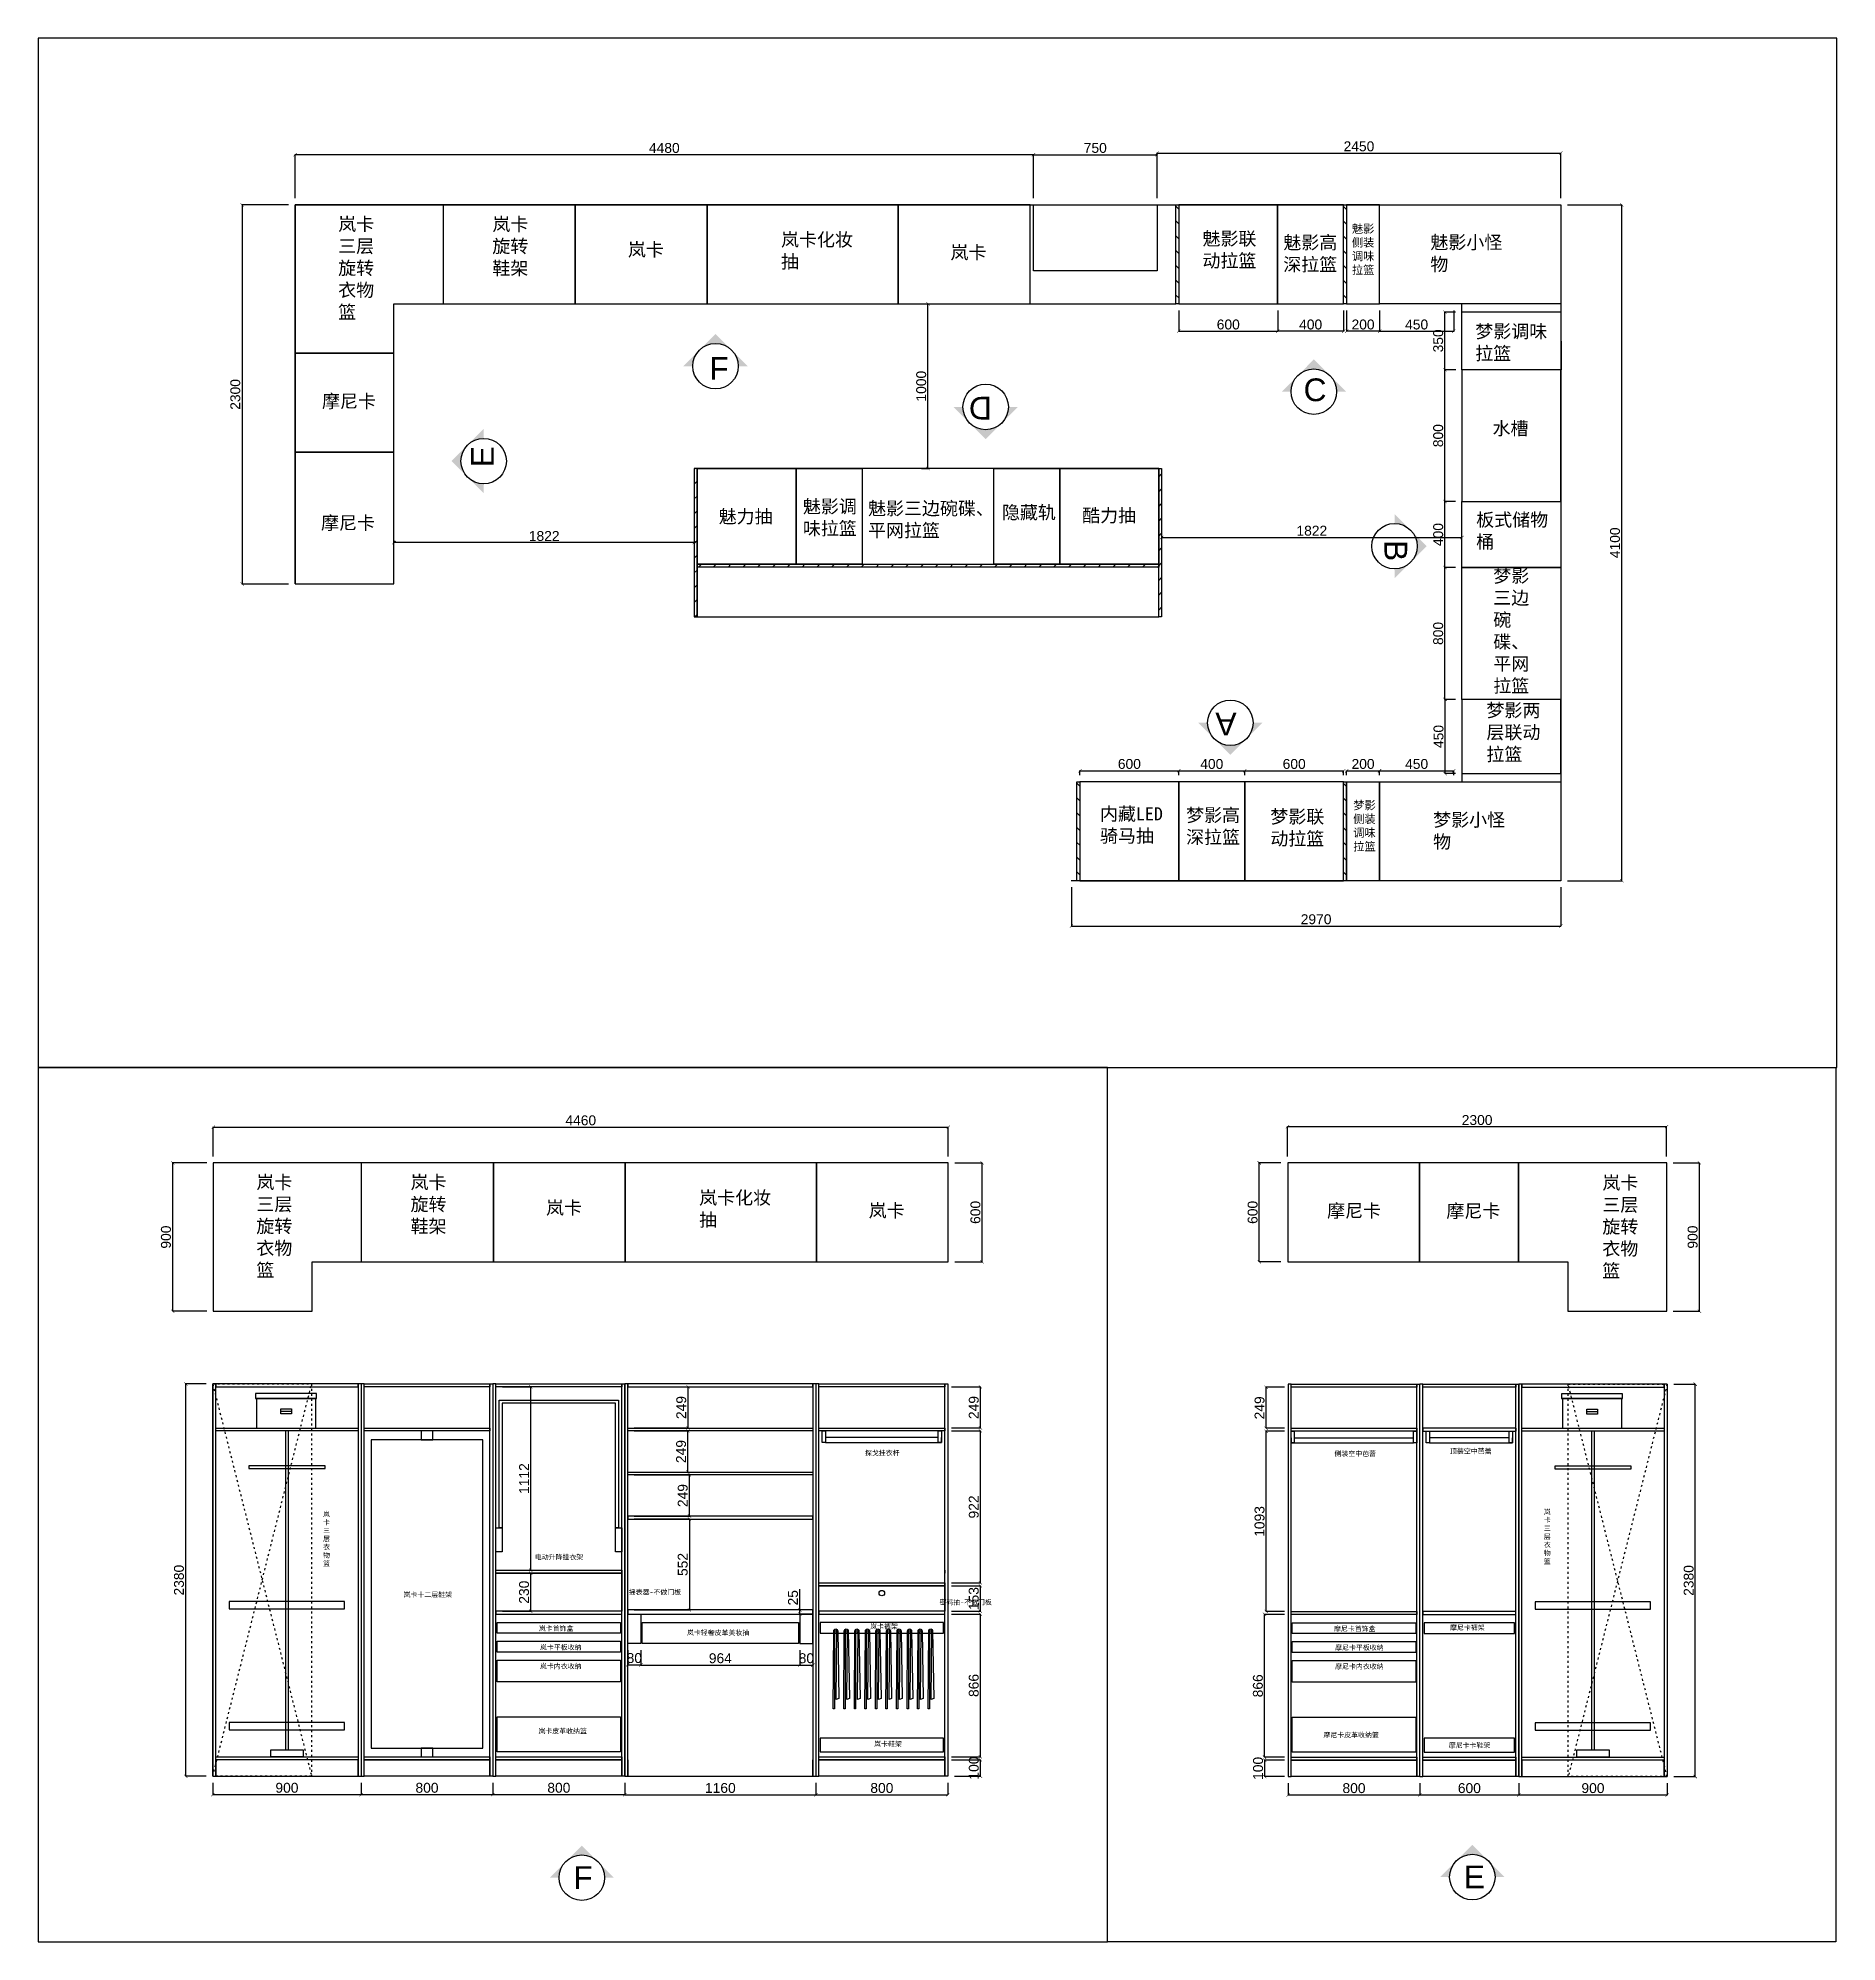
# Model space of a CAD drawing. Header units: millimetres. Extents: x 0 to 1097966, y -63096 to 223085.
# Drawn here: x 1057271 to 1068186, y 207450 to 219000 of the extents above; entities that cross this region are included whole.
import ezdxf

# ---------------------------------------------------------------- set-up
doc = ezdxf.new("R2010")
doc.units = ezdxf.units.MM
doc.linetypes.add('1800', pattern=[200000, 100000, 100000])
doc.linetypes.add('34', pattern=[30, 12, -18])
doc.layers.add('所有文字', color=7, linetype='Continuous')
doc.styles.get("Standard").update_dxf_attribs({"font": 'arial.ttf'})
doc.dimstyles.new('橱柜侧', dxfattribs={"dimtxt": 60, "dimasz": 20, "dimexe": 1.25, "dimexo": 40, "dimgap": 10, "dimtad": 1, "dimdec": 0, "dimtxsty": 'Standard', "dimblk": 'ARCHTICK', "dimcen": 2.5, "dimclrd": 1, "dimclre": 1, "dimadec": 0, "dimazin": 0, "dimtfac": 1, "dimtmove": 0, "dimatfit": 3, "dimfxl": 1, "dimarcsym": 0})
pattern_1 = [(135, (1265671.06, -779405.68), (-44.9012806, -44.9012806), [])]
pattern_2 = [(225, (2073171.28, 416317.41), (44.9012806, -44.9012806), [])]

msp = doc.modelspace()

# ---------------------------------------------------------------- texts
at = {"color": 6}
for s, p in [('探戈挂衣杆', (1062288.376, 210401.439)), ('顶装空中芭蕾', (1065838.244, 210412.511)), ('侧装空中芭蕾', (1065137.611, 210397.819))]:
    msp.add_text(s, height=30, dxfattribs=at).set_placement(p)
at = {"color": 251, "true_color": 0x636466, "attachment_point": 1}
for s, insert, char_height, width in [('{\\f宋体|b0|i0|c134|p2;岚卡三层旋转衣物篮}', (1059092.074, 217911.393), 80, 283.06855), ('{\\f宋体|b0|i0|c134|p2;岚卡旋转鞋架}', (1060027.424, 217910.8), 80, 283.06855), ('{\\f宋体|b0|i0|c134|p2;岚卡化妆抽}', (1061778.987, 217817.055), 80, 437.84278), ('{\\f宋体|b0|i0|c134|p2;魅影联动拉篮}', (1064336.629, 217822.983), 80, 421.7969), ('{\\f宋体|b0|i0|c134|p2;魅影侧装调味拉篮}', (1065243.167, 217867.898), 50, 163.00182), ('{\\f宋体|b0|i0|c134|p2;岚卡}', (1060849.751, 217756.523), 80, 283.06855), ('{\\f宋体|b0|i0|c134|p2;岚卡}', (1062807.312, 217739.543), 80, 283.06855), ('{\\f宋体|b0|i0|c134|p2;魅影高深拉篮}', (1064826.945, 217799.858), 80, 421.7969), ('{\\f宋体|b0|i0|c134|p2;魅影小怪物}', (1065719.25, 217801.01), 80, 512.09345), ('{\\f宋体|b0|i0|c134|p2;梦影调味拉篮}', (1065992.037, 217260.66), 80, 453.62034), ('{\\f宋体|b0|i0|c134|p2;摩尼卡}', (1058994, 216837.08), 80, 421.7969), ('{\\f宋体|b0|i0|c134|p2;水槽}', (1066096.521, 216672.122), 80, 280.05151), ('{\\f宋体|b0|i0|c134|p2;魅影调味拉篮}', (1061911.795, 216198.548), 80, 389.2635), ('{\\f宋体|b0|i0|c134|p2;摩尼卡}', (1058988.047, 216098.926), 80, 421.7969), ('{\\f宋体|b0|i0|c134|p2;魅力抽}', (1061400.587, 216137.81), 80, 389.2635), ('{\\f宋体|b0|i0|c134|p2;魅影三边碗碟、平网拉篮}', (1062307.24, 216186.681), 80, 783.06775), ('{\\f宋体|b0|i0|c134|p2;隐藏轨}', (1063119.624, 216162.556), 80, 389.2635), ('{\\f宋体|b0|i0|c134|p2;酷力抽}', (1063606.395, 216144.111), 80, 494.93548), ('{\\f宋体|b0|i0|c134|p2;板式储物桶}', (1065997.52, 216117.782), 80, 453.62034), ('{\\f宋体|b0|i0|c134|p2;梦影三边碗碟、平网拉篮}', (1066101.13, 215777.664), 80, 280.05151), ('{\\f宋体|b0|i0|c134|p2;梦影两层联动拉篮}', (1066059.677, 214961.881), 80, 390.21715), ('{\\f宋体|b0|i0|c134|p2;梦影侧装调味拉篮}', (1065251.295, 214370.607), 50, 163.00182), ('{\\f宋体|b0|i0|c134|p2;内藏LED骑马抽}', (1063714.623, 214333.906), 80, 421.7969), ('{\\f宋体|b0|i0|c134|p2;梦影高深拉篮}', (1064237.375, 214325.869), 80, 421.7969), ('{\\f宋体|b0|i0|c134|p2;梦影联动拉篮}', (1064748.424, 214316.582), 80, 421.7969), ('{\\f宋体|b0|i0|c134|p2;梦影小怪物}', (1065736.159, 214297.51), 80, 512.09345), ('{\\f宋体|b0|i0|c134|p2;岚卡三层旋转衣物篮}', (1058595.47, 212099.107), 80, 283.06855), ('{\\f宋体|b0|i0|c134|p2;岚卡旋转鞋架}', (1059530.819, 212098.514), 80, 283.06855), ('{\\f宋体|b0|i0|c134|p2;岚卡三层旋转衣物篮}', (1066762.867, 212095.847), 80, 283.06855), ('{\\f宋体|b0|i0|c134|p2;岚卡}', (1060353.146, 211944.237), 80, 283.06855), ('{\\f宋体|b0|i0|c134|p2;岚卡化妆抽}', (1061282.382, 212004.769), 80, 437.84278), ('{\\f宋体|b0|i0|c134|p2;岚卡}', (1062310.707, 211927.257), 80, 283.06855), ('{\\f宋体|b0|i0|c134|p2;摩尼卡}', (1065092.931, 211926.147), 80, 421.7969), ('{\\f宋体|b0|i0|c134|p2;摩尼卡}', (1065816.817, 211924.794), 80, 421.7969)]:
    msp.add_mtext(s, dxfattribs=dict(at, insert=insert, char_height=char_height, width=width))
at = {"color": 7, "char_height": 138.021, "attachment_point": 1}
for s, insert in [('F', (1061344.285, 217064.921)), ('C', (1064949.964, 216935.118)), ('F', (1060518.534, 207909.839)), ('E', (1065922.087, 207913.623))]:
    msp.add_mtext(s, dxfattribs=dict(at, insert=insert))
for s, insert, rotation in [('D', (1063058.551, 216685.498), 180), ('E', (1059898.142, 216395.713), 90), ('B', (1065578.789, 215955.075), 270), ('A', (1064543.339, 214769.461), 180)]:
    msp.add_mtext(s, dxfattribs=dict(at, insert=insert, rotation=rotation))
at = {"color": 6, "char_height": 30}
for s, insert, width, attachment_point in [('{\\fSimSun|b0|i0|c134|p2;岚卡\\f宋体|b0|i0|c134|p2;三层衣物篮}', (1059042.36, 210060.912), 36.626, 3), ('{\\fSimSun|b0|i0|c134|p2;岚卡\\f宋体|b0|i0|c134|p2;三层衣物篮}', (1066449.944, 210074.158), 36.626, 3), ('{\\fSimSun|b0|i0|c134|p2;电动升降挂衣架}', (1060579.075, 209799.823), 917.22585, 3), ('{\\f宋体|b0|i0|c134|p2;\\fSimSun|b0|i0|c134|p2;岚卡\\f宋体|b0|i0|c134|p2;十二层鞋架}', (1059782.853, 209572.323), 917.22585, 3), ('{\\fSimSun|b0|i0|c134|p2;摇表器-不做门板}', (1061172.875, 209587.447), 917.22585, 3), ('{\\fSimSun|b0|i0|c134|p2;密码抽-不做门板}', (1063058.023, 209526.101), 825.71997, 3), ('{\\fSimSun|b0|i0|c134|p2;\\fSimSun|b0|i0|c134|p2;岚卡\\fSimSun|b0|i0|c134|p2;首饰盒}', (1060309.605, 209367.472), 825.71997, 1), ('{\\fSimSun|b0|i0|c134|p2;岚卡轻奢皮革美妆抽}', (1061208.457, 209341.745), 825.71997, 1), ('{\\fSimSun|b0|i0|c134|p2;\\fSimSun|b0|i0|c134|p2;岚卡\\fSimSun|b0|i0|c134|p2;裤架}', (1062488.097, 209379.104), 825.71997, 3), ('{\\fSimSun|b0|i0|c134|p2;\\fSimSun|b0|i0|c134|p2;摩尼卡\\fSimSun|b0|i0|c134|p2;首饰盒}', (1065134.615, 209365.558), 825.71997, 1), ('{\\fSimSun|b0|i0|c134|p2;摩尼卡裤架}', (1066048.894, 209372.38), 825.71997, 3), ('{\\fSimSun|b0|i0|c134|p2;\\fSimSun|b0|i0|c134|p2;岚卡\\fSimSun|b0|i0|c134|p2;平板收纳}', (1060316.409, 209253.11), 825.71997, 1), ('{\\fSimSun|b0|i0|c134|p2;\\fSimSun|b0|i0|c134|p2;摩尼卡\\fSimSun|b0|i0|c134|p2;平板收纳}', (1065141.419, 209251.195), 825.71997, 1), ('{\\fSimSun|b0|i0|c134|p2;\\fSimSun|b0|i0|c134|p2;岚卡\\fSimSun|b0|i0|c134|p2;内衣收纳}', (1060316.409, 209138.11), 825.71997, 1), ('{\\fSimSun|b0|i0|c134|p2;\\fSimSun|b0|i0|c134|p2;摩尼卡\\fSimSun|b0|i0|c134|p2;内衣收纳}', (1065141.419, 209136.195), 825.71997, 1), ('{\\fSimSun|b0|i0|c134|p2;\\fSimSun|b0|i0|c134|p2;岚卡\\fSimSun|b0|i0|c134|p2;皮革收纳篮}', (1060307.274, 208744.325), 825.71997, 1), ('{\\fSimSun|b0|i0|c134|p2;\\fSimSun|b0|i0|c134|p2;摩尼卡\\fSimSun|b0|i0|c134|p2;皮革收纳篮}', (1065070.57, 208721.048), 825.71997, 1), ('{\\fSimSun|b0|i0|c134|p2;\\fSimSun|b0|i0|c134|p2;岚卡\\fSimSun|b0|i0|c134|p2;鞋架}', (1062511.994, 208666.571), 825.71997, 3), ('{\\fSimSun|b0|i0|c134|p2;\\fSimSun|b0|i0|c134|p2;摩尼卡\\fSimSun|b0|i0|c134|p2;卡鞋架}', (1066083.209, 208658.319), 825.71997, 3)]:
    msp.add_mtext(s, dxfattribs=dict(at, insert=insert, width=width, attachment_point=attachment_point))

# ---------------------------------------------------------------- blocks, each defined once
blk = doc.blocks.new('储物箱子1')
blk.add_line((302516, 75738), (302529, 75738))
at = {"layer": '所有文字', "color": 251}
blk.add_line((302729, 75839), (302664, 75839), dxfattribs=at)
for points in [[(302881, 75947), (302511, 75947), (302511, 75918), (302881, 75918)], [(302876, 75918), (302516, 75918), (302516, 75738), (302876, 75738)], [(302664, 75854), (302729, 75854), (302729, 75823), (302664, 75823)]]:
    blk.add_lwpolyline(points, close=True, dxfattribs=at)
blk = doc.blocks.new('ggwsdfy')
at = {"color": 8}
for points in [[(199924, 25473), (199924, 24883), (199914, 24883), (199918, 25473, -1), (199948, 25473), (199957, 24960), (199937, 24953), (199942, 25475)], [(200004, 25473), (200004, 24883), (199994, 24883), (199998, 25473, -1), (200028, 25473), (200037, 24960), (200017, 24953), (200022, 25475)], [(200084, 25473), (200084, 24883), (200074, 24883), (200078, 25473, -1), (200108, 25473), (200117, 24960), (200097, 24953), (200102, 25475)], [(200164, 25473), (200164, 24883), (200154, 24883), (200158, 25473, -1), (200188, 25473), (200197, 24960), (200177, 24953), (200182, 25475)], [(200244, 25473), (200244, 24883), (200234, 24883), (200238, 25473, -1), (200268, 25473), (200277, 24960), (200257, 24953), (200262, 25475)], [(200324, 25473), (200324, 24883), (200314, 24883), (200318, 25473, -1), (200348, 25473), (200357, 24960), (200337, 24953), (200342, 25475)], [(200404, 25473), (200404, 24883), (200394, 24883), (200398, 25473, -1), (200428, 25473), (200437, 24960), (200417, 24953), (200422, 25475)], [(200484, 25473), (200484, 24883), (200474, 24883), (200478, 25473, -1), (200508, 25473), (200517, 24960), (200497, 24953), (200502, 25475)], [(200564, 25473), (200564, 24883), (200554, 24883), (200558, 25473, -1), (200588, 25473), (200597, 24960), (200577, 24953), (200582, 25475)], [(200644, 25473), (200644, 24883), (200634, 24883), (200638, 25473, -1), (200668, 25473), (200677, 24960), (200657, 24953), (200662, 25475)]]:
    blk.add_lwpolyline(points, format="xyb", dxfattribs=at)
for centre in [(199933, 25473), (200013, 25473), (200093, 25473), (200173, 25473), (200253, 25473), (200333, 25473), (200413, 25473), (200493, 25473), (200573, 25473), (200653, 25473)]:
    blk.add_circle(centre, 9, dxfattribs=at)
blk = doc.blocks.new('_ArchTick')
at = {"color": 0, "linetype": 'ByBlock', "const_width": 0.15}
blk.add_lwpolyline([(-0.5, -0.5), (0.5, 0.5)], dxfattribs=at)
blk = doc.blocks.new('*D256')
at = {"color": 1, "lineweight": -2, "transparency": 16777216}
for p, q in [((1063541, 213848), (1063541, 213612)), ((1066511, 213848), (1066511, 213612)), ((1063541, 213613), (1066511, 213613))]:
    blk.add_line(p, q, dxfattribs=at)
at = {"layer": 'Defpoints', "color": 0, "linetype": '1800', "lineweight": -2, "transparency": 16777216}
for p in [(1063541, 213888), (1066511, 213888), (1066511, 213613)]:
    blk.add_point(p, dxfattribs=at)
at = {"color": 1, "linetype": '1800', "lineweight": -2, "transparency": 16777216, "xscale": 20, "yscale": 20, "zscale": 20, "rotation": 180}
blk.add_blockref('_ArchTick', (1063541, 213613), dxfattribs=at)
at = {"color": 1, "linetype": '1800', "lineweight": -2, "transparency": 16777216, "xscale": 20, "yscale": 20, "zscale": 20}
blk.add_blockref('_ArchTick', (1066511, 213613), dxfattribs=at)
at = {"color": 0, "linetype": '1800', "transparency": 16777216, "insert": (1065026, 213654), "char_height": 60, "attachment_point": 5}
blk.add_mtext('2970', dxfattribs=at)
blk = doc.blocks.new('*D257')
at = {"color": 1, "lineweight": -2, "transparency": 16777216}
for p, q in [((1066551, 217988), (1066882, 217988)), ((1066881, 213888), (1066881, 217988)), ((1066551, 213888), (1066882, 213888))]:
    blk.add_line(p, q, dxfattribs=at)
at = {"layer": 'Defpoints', "color": 0, "linetype": '1800', "lineweight": -2, "transparency": 16777216}
for p in [(1066511, 217988), (1066881, 217988), (1066511, 213888)]:
    blk.add_point(p, dxfattribs=at)
at = {"color": 1, "linetype": '1800', "lineweight": -2, "transparency": 16777216, "xscale": 20, "yscale": 20, "zscale": 20}
for p, rotation in [((1066881, 217988), 90), ((1066881, 213888), 270)]:
    blk.add_blockref('_ArchTick', p, dxfattribs=dict(at, rotation=rotation))
at = {"color": 0, "linetype": '1800', "transparency": 16777216, "insert": (1066840, 215938), "char_height": 60, "attachment_point": 5, "rotation": 90}
blk.add_mtext('4100', dxfattribs=at)
blk = doc.blocks.new('*D258')
at = {"color": 1, "lineweight": -2, "transparency": 16777216}
for p, q in [((1064061, 218028), (1064061, 218303)), ((1064061, 218302), (1066511, 218302)), ((1066511, 218028), (1066511, 218303))]:
    blk.add_line(p, q, dxfattribs=at)
at = {"layer": 'Defpoints', "color": 0, "linetype": '1800', "lineweight": -2, "transparency": 16777216}
for p in [(1066511, 218302), (1064061, 217988), (1066511, 217988)]:
    blk.add_point(p, dxfattribs=at)
at = {"color": 1, "linetype": '1800', "lineweight": -2, "transparency": 16777216, "xscale": 20, "yscale": 20, "zscale": 20, "rotation": 180}
blk.add_blockref('_ArchTick', (1064061, 218302), dxfattribs=at)
at = {"color": 1, "linetype": '1800', "lineweight": -2, "transparency": 16777216, "xscale": 20, "yscale": 20, "zscale": 20}
blk.add_blockref('_ArchTick', (1066511, 218302), dxfattribs=at)
at = {"color": 0, "linetype": '1800', "transparency": 16777216, "insert": (1065286, 218343), "char_height": 60, "attachment_point": 5}
blk.add_mtext('2450', dxfattribs=at)
blk = doc.blocks.new('*D259')
at = {"color": 1, "lineweight": -2, "transparency": 16777216}
for p, q in [((1058831, 218028), (1058831, 218293)), ((1063311, 218292), (1058831, 218292)), ((1063311, 218028), (1063311, 218293))]:
    blk.add_line(p, q, dxfattribs=at)
at = {"layer": 'Defpoints', "color": 0, "linetype": '1800', "lineweight": -2, "transparency": 16777216}
for p in [(1058831, 218292), (1058831, 217988), (1063311, 217988)]:
    blk.add_point(p, dxfattribs=at)
at = {"color": 1, "linetype": '1800', "lineweight": -2, "transparency": 16777216, "xscale": 20, "yscale": 20, "zscale": 20, "rotation": 180}
blk.add_blockref('_ArchTick', (1058831, 218292), dxfattribs=at)
at = {"color": 1, "linetype": '1800', "lineweight": -2, "transparency": 16777216, "xscale": 20, "yscale": 20, "zscale": 20}
blk.add_blockref('_ArchTick', (1063311, 218292), dxfattribs=at)
at = {"color": 0, "linetype": '1800', "transparency": 16777216, "insert": (1061071, 218333), "char_height": 60, "attachment_point": 5}
blk.add_mtext('4480', dxfattribs=at)
blk = doc.blocks.new('*D260')
at = {"color": 1, "lineweight": -2, "transparency": 16777216}
for p, q in [((1063311, 218028), (1063311, 218293)), ((1063311, 218292), (1064061, 218292)), ((1064061, 218028), (1064061, 218293))]:
    blk.add_line(p, q, dxfattribs=at)
at = {"layer": 'Defpoints', "color": 0, "linetype": '1800', "lineweight": -2, "transparency": 16777216}
for p in [(1064061, 218292), (1063311, 217988), (1064061, 217988)]:
    blk.add_point(p, dxfattribs=at)
at = {"color": 1, "linetype": '1800', "lineweight": -2, "transparency": 16777216, "xscale": 20, "yscale": 20, "zscale": 20, "rotation": 180}
blk.add_blockref('_ArchTick', (1063311, 218292), dxfattribs=at)
at = {"color": 1, "linetype": '1800', "lineweight": -2, "transparency": 16777216, "xscale": 20, "yscale": 20, "zscale": 20}
blk.add_blockref('_ArchTick', (1064061, 218292), dxfattribs=at)
at = {"color": 0, "linetype": '1800', "transparency": 16777216, "insert": (1063686, 218333), "char_height": 60, "attachment_point": 5}
blk.add_mtext('750', dxfattribs=at)
blk = doc.blocks.new('*D261')
at = {"color": 1, "lineweight": -2, "transparency": 16777216}
for p, q in [((1058791, 217988), (1058507, 217988)), ((1058509, 217988), (1058509, 215688)), ((1058791, 215688), (1058507, 215688))]:
    blk.add_line(p, q, dxfattribs=at)
at = {"layer": 'Defpoints', "color": 0, "linetype": '1800', "lineweight": -2, "transparency": 16777216}
for p in [(1058831, 217988), (1058509, 215688), (1058831, 215688)]:
    blk.add_point(p, dxfattribs=at)
at = {"color": 1, "linetype": '1800', "lineweight": -2, "transparency": 16777216, "xscale": 20, "yscale": 20, "zscale": 20}
for p, rotation in [((1058509, 217988), 90), ((1058509, 215688), 270)]:
    blk.add_blockref('_ArchTick', p, dxfattribs=dict(at, rotation=rotation))
at = {"color": 0, "linetype": '1800', "transparency": 16777216, "insert": (1058468, 216838), "char_height": 60, "attachment_point": 5, "rotation": 90}
blk.add_mtext('2300', dxfattribs=at)
blk = doc.blocks.new('*D262')
at = {"color": 1, "lineweight": -2, "transparency": 16777216}
for p, q in [((1063593, 214528), (1063593, 214557)), ((1063593, 214555), (1064193, 214555)), ((1064193, 214528), (1064193, 214557))]:
    blk.add_line(p, q, dxfattribs=at)
at = {"layer": 'Defpoints', "color": 0, "linetype": '1800', "lineweight": -2, "transparency": 16777216}
for p in [(1063593, 214488), (1064193, 214555), (1064193, 214488)]:
    blk.add_point(p, dxfattribs=at)
at = {"color": 1, "linetype": '1800', "lineweight": -2, "transparency": 16777216, "xscale": 20, "yscale": 20, "zscale": 20, "rotation": 180}
blk.add_blockref('_ArchTick', (1063593, 214555), dxfattribs=at)
at = {"color": 1, "linetype": '1800', "lineweight": -2, "transparency": 16777216, "xscale": 20, "yscale": 20, "zscale": 20}
blk.add_blockref('_ArchTick', (1064193, 214555), dxfattribs=at)
at = {"color": 0, "linetype": '1800', "transparency": 16777216, "insert": (1063893, 214596), "char_height": 60, "attachment_point": 5}
blk.add_mtext('600', dxfattribs=at)
blk = doc.blocks.new('*D263')
at = {"color": 1, "lineweight": -2, "transparency": 16777216}
for p, q in [((1064193, 214528), (1064193, 214557)), ((1064193, 214555), (1064593, 214555)), ((1064593, 214528), (1064593, 214557))]:
    blk.add_line(p, q, dxfattribs=at)
at = {"layer": 'Defpoints', "color": 0, "linetype": '1800', "lineweight": -2, "transparency": 16777216}
for p in [(1064193, 214488), (1064593, 214555), (1064593, 214488)]:
    blk.add_point(p, dxfattribs=at)
at = {"color": 1, "linetype": '1800', "lineweight": -2, "transparency": 16777216, "xscale": 20, "yscale": 20, "zscale": 20, "rotation": 180}
blk.add_blockref('_ArchTick', (1064193, 214555), dxfattribs=at)
at = {"color": 1, "linetype": '1800', "lineweight": -2, "transparency": 16777216, "xscale": 20, "yscale": 20, "zscale": 20}
blk.add_blockref('_ArchTick', (1064593, 214555), dxfattribs=at)
at = {"color": 0, "linetype": '1800', "transparency": 16777216, "insert": (1064393, 214596), "char_height": 60, "attachment_point": 5}
blk.add_mtext('400', dxfattribs=at)
blk = doc.blocks.new('*D264')
at = {"color": 1, "lineweight": -2, "transparency": 16777216}
for p, q in [((1064593, 214528), (1064593, 214557)), ((1064593, 214555), (1065193, 214555)), ((1065193, 214528), (1065193, 214557))]:
    blk.add_line(p, q, dxfattribs=at)
at = {"layer": 'Defpoints', "color": 0, "linetype": '1800', "lineweight": -2, "transparency": 16777216}
for p in [(1064593, 214488), (1065193, 214555), (1065193, 214488)]:
    blk.add_point(p, dxfattribs=at)
at = {"color": 1, "linetype": '1800', "lineweight": -2, "transparency": 16777216, "xscale": 20, "yscale": 20, "zscale": 20, "rotation": 180}
blk.add_blockref('_ArchTick', (1064593, 214555), dxfattribs=at)
at = {"color": 1, "linetype": '1800', "lineweight": -2, "transparency": 16777216, "xscale": 20, "yscale": 20, "zscale": 20}
blk.add_blockref('_ArchTick', (1065193, 214555), dxfattribs=at)
at = {"color": 0, "linetype": '1800', "transparency": 16777216, "insert": (1064893, 214596), "char_height": 60, "attachment_point": 5}
blk.add_mtext('600', dxfattribs=at)
blk = doc.blocks.new('*D265')
at = {"color": 1, "lineweight": -2, "transparency": 16777216}
for p, q in [((1065211, 214528), (1065211, 214557)), ((1065211, 214555), (1065411, 214555)), ((1065411, 214528), (1065411, 214557))]:
    blk.add_line(p, q, dxfattribs=at)
at = {"layer": 'Defpoints', "color": 0, "linetype": '1800', "lineweight": -2, "transparency": 16777216}
for p in [(1065211, 214488), (1065411, 214555), (1065411, 214488)]:
    blk.add_point(p, dxfattribs=at)
at = {"color": 1, "linetype": '1800', "lineweight": -2, "transparency": 16777216, "xscale": 20, "yscale": 20, "zscale": 20, "rotation": 180}
blk.add_blockref('_ArchTick', (1065211, 214555), dxfattribs=at)
at = {"color": 1, "linetype": '1800', "lineweight": -2, "transparency": 16777216, "xscale": 20, "yscale": 20, "zscale": 20}
blk.add_blockref('_ArchTick', (1065411, 214555), dxfattribs=at)
at = {"color": 0, "linetype": '1800', "transparency": 16777216, "insert": (1065311, 214596), "char_height": 60, "attachment_point": 5}
blk.add_mtext('200', dxfattribs=at)
blk = doc.blocks.new('*D266')
at = {"color": 1, "lineweight": -2, "transparency": 16777216}
for p, q in [((1065411, 214528), (1065411, 214557)), ((1065411, 214555), (1065861, 214555)), ((1065861, 214528), (1065861, 214557))]:
    blk.add_line(p, q, dxfattribs=at)
at = {"layer": 'Defpoints', "color": 0, "linetype": '1800', "lineweight": -2, "transparency": 16777216}
for p in [(1065411, 214488), (1065861, 214555), (1065861, 214488)]:
    blk.add_point(p, dxfattribs=at)
at = {"color": 1, "linetype": '1800', "lineweight": -2, "transparency": 16777216, "xscale": 20, "yscale": 20, "zscale": 20, "rotation": 180}
blk.add_blockref('_ArchTick', (1065411, 214555), dxfattribs=at)
at = {"color": 1, "linetype": '1800', "lineweight": -2, "transparency": 16777216, "xscale": 20, "yscale": 20, "zscale": 20}
blk.add_blockref('_ArchTick', (1065861, 214555), dxfattribs=at)
at = {"color": 0, "linetype": '1800', "transparency": 16777216, "insert": (1065636, 214596), "char_height": 60, "attachment_point": 5}
blk.add_mtext('450', dxfattribs=at)
blk = doc.blocks.new('*D267')
at = {"color": 1, "lineweight": -2, "transparency": 16777216}
for p, q in [((1065871, 214988), (1065808, 214988)), ((1065809, 214538), (1065809, 214988)), ((1065871, 214538), (1065808, 214538))]:
    blk.add_line(p, q, dxfattribs=at)
at = {"layer": 'Defpoints', "color": 0, "linetype": '1800', "lineweight": -2, "transparency": 16777216}
for p in [(1065809, 214988), (1065911, 214988), (1065911, 214538)]:
    blk.add_point(p, dxfattribs=at)
at = {"color": 1, "linetype": '1800', "lineweight": -2, "transparency": 16777216, "xscale": 20, "yscale": 20, "zscale": 20}
for p, rotation in [((1065809, 214988), 90), ((1065809, 214538), 270)]:
    blk.add_blockref('_ArchTick', p, dxfattribs=dict(at, rotation=rotation))
at = {"color": 0, "linetype": '1800', "transparency": 16777216, "insert": (1065769, 214763), "char_height": 60, "attachment_point": 5, "rotation": 90}
blk.add_mtext('450', dxfattribs=at)
blk = doc.blocks.new('*D268')
at = {"color": 1, "lineweight": -2, "transparency": 16777216}
for p, q in [((1065871, 215788), (1065807, 215788)), ((1065808, 214988), (1065808, 215788)), ((1065871, 214988), (1065807, 214988))]:
    blk.add_line(p, q, dxfattribs=at)
at = {"layer": 'Defpoints', "color": 0, "linetype": '1800', "lineweight": -2, "transparency": 16777216}
for p in [(1065808, 215788), (1065911, 215788), (1065911, 214988)]:
    blk.add_point(p, dxfattribs=at)
at = {"color": 1, "linetype": '1800', "lineweight": -2, "transparency": 16777216, "xscale": 20, "yscale": 20, "zscale": 20}
for p, rotation in [((1065808, 215788), 90), ((1065808, 214988), 270)]:
    blk.add_blockref('_ArchTick', p, dxfattribs=dict(at, rotation=rotation))
at = {"color": 0, "linetype": '1800', "transparency": 16777216, "insert": (1065767, 215388), "char_height": 60, "attachment_point": 5, "rotation": 90}
blk.add_mtext('800', dxfattribs=at)
blk = doc.blocks.new('*D269')
at = {"color": 1, "lineweight": -2, "transparency": 16777216}
for p, q in [((1065871, 216188), (1065807, 216188)), ((1065808, 215788), (1065808, 216188)), ((1065871, 215788), (1065807, 215788))]:
    blk.add_line(p, q, dxfattribs=at)
at = {"layer": 'Defpoints', "color": 0, "linetype": '1800', "lineweight": -2, "transparency": 16777216}
for p in [(1065808, 216188), (1065911, 216188), (1065911, 215788)]:
    blk.add_point(p, dxfattribs=at)
at = {"color": 1, "linetype": '1800', "lineweight": -2, "transparency": 16777216, "xscale": 20, "yscale": 20, "zscale": 20}
for p, rotation in [((1065808, 216188), 90), ((1065808, 215788), 270)]:
    blk.add_blockref('_ArchTick', p, dxfattribs=dict(at, rotation=rotation))
at = {"color": 0, "linetype": '1800', "transparency": 16777216, "insert": (1065767, 215988), "char_height": 60, "attachment_point": 5, "rotation": 90}
blk.add_mtext('400', dxfattribs=at)
blk = doc.blocks.new('*D270')
at = {"color": 1, "lineweight": -2, "transparency": 16777216}
for p, q in [((1065873, 216988), (1065807, 216988)), ((1065808, 216188), (1065808, 216988)), ((1065871, 216188), (1065807, 216188))]:
    blk.add_line(p, q, dxfattribs=at)
at = {"layer": 'Defpoints', "color": 0, "linetype": '1800', "lineweight": -2, "transparency": 16777216}
for p in [(1065808, 216988), (1065913, 216988), (1065911, 216188)]:
    blk.add_point(p, dxfattribs=at)
at = {"color": 1, "linetype": '1800', "lineweight": -2, "transparency": 16777216, "xscale": 20, "yscale": 20, "zscale": 20}
for p, rotation in [((1065808, 216988), 90), ((1065808, 216188), 270)]:
    blk.add_blockref('_ArchTick', p, dxfattribs=dict(at, rotation=rotation))
at = {"color": 0, "linetype": '1800', "transparency": 16777216, "insert": (1065767, 216588), "char_height": 60, "attachment_point": 5, "rotation": 90}
blk.add_mtext('800', dxfattribs=at)
blk = doc.blocks.new('*D271')
at = {"color": 1, "lineweight": -2, "transparency": 16777216}
for p, q in [((1065871, 217338), (1065807, 217338)), ((1065808, 216988), (1065808, 217338)), ((1065871, 216988), (1065807, 216988))]:
    blk.add_line(p, q, dxfattribs=at)
at = {"layer": 'Defpoints', "color": 0, "linetype": '1800', "lineweight": -2, "transparency": 16777216}
for p in [(1065808, 217338), (1065911, 217338), (1065911, 216988)]:
    blk.add_point(p, dxfattribs=at)
at = {"color": 1, "linetype": '1800', "lineweight": -2, "transparency": 16777216, "xscale": 20, "yscale": 20, "zscale": 20}
for p, rotation in [((1065808, 217338), 90), ((1065808, 216988), 270)]:
    blk.add_blockref('_ArchTick', p, dxfattribs=dict(at, rotation=rotation))
at = {"color": 0, "linetype": '1800', "transparency": 16777216, "insert": (1065767, 217163), "char_height": 60, "attachment_point": 5, "rotation": 90}
blk.add_mtext('350', dxfattribs=at)
blk = doc.blocks.new('*D272')
at = {"color": 1, "lineweight": -2, "transparency": 16777216}
for p, q in [((1065411, 217348), (1065411, 217220)), ((1065861, 217348), (1065861, 217220)), ((1065411, 217222), (1065861, 217222))]:
    blk.add_line(p, q, dxfattribs=at)
at = {"layer": 'Defpoints', "color": 0, "linetype": '1800', "lineweight": -2, "transparency": 16777216}
for p in [(1065411, 217388), (1065861, 217388), (1065861, 217222)]:
    blk.add_point(p, dxfattribs=at)
at = {"color": 1, "linetype": '1800', "lineweight": -2, "transparency": 16777216, "xscale": 20, "yscale": 20, "zscale": 20, "rotation": 180}
blk.add_blockref('_ArchTick', (1065411, 217222), dxfattribs=at)
at = {"color": 1, "linetype": '1800', "lineweight": -2, "transparency": 16777216, "xscale": 20, "yscale": 20, "zscale": 20}
blk.add_blockref('_ArchTick', (1065861, 217222), dxfattribs=at)
at = {"color": 0, "linetype": '1800', "transparency": 16777216, "insert": (1065636, 217262), "char_height": 60, "attachment_point": 5}
blk.add_mtext('450', dxfattribs=at)
blk = doc.blocks.new('*D273')
at = {"color": 1, "lineweight": -2, "transparency": 16777216}
for p, q in [((1065211, 217348), (1065211, 217220)), ((1065411, 217348), (1065411, 217220)), ((1065411, 217222), (1065211, 217222))]:
    blk.add_line(p, q, dxfattribs=at)
at = {"layer": 'Defpoints', "color": 0, "linetype": '1800', "lineweight": -2, "transparency": 16777216}
for p in [(1065211, 217388), (1065411, 217388), (1065211, 217222)]:
    blk.add_point(p, dxfattribs=at)
at = {"color": 1, "linetype": '1800', "lineweight": -2, "transparency": 16777216, "xscale": 20, "yscale": 20, "zscale": 20, "rotation": 180}
blk.add_blockref('_ArchTick', (1065211, 217222), dxfattribs=at)
at = {"color": 1, "linetype": '1800', "lineweight": -2, "transparency": 16777216, "xscale": 20, "yscale": 20, "zscale": 20}
blk.add_blockref('_ArchTick', (1065411, 217222), dxfattribs=at)
at = {"color": 0, "linetype": '1800', "transparency": 16777216, "insert": (1065311, 217262), "char_height": 60, "attachment_point": 5}
blk.add_mtext('200', dxfattribs=at)
blk = doc.blocks.new('*D274')
at = {"color": 1, "lineweight": -2, "transparency": 16777216}
for p, q in [((1064793, 217348), (1064793, 217220)), ((1065193, 217348), (1065193, 217220)), ((1065193, 217222), (1064793, 217222))]:
    blk.add_line(p, q, dxfattribs=at)
at = {"layer": 'Defpoints', "color": 0, "linetype": '1800', "lineweight": -2, "transparency": 16777216}
for p in [(1064793, 217388), (1065193, 217388), (1064793, 217222)]:
    blk.add_point(p, dxfattribs=at)
at = {"color": 1, "linetype": '1800', "lineweight": -2, "transparency": 16777216, "xscale": 20, "yscale": 20, "zscale": 20, "rotation": 180}
blk.add_blockref('_ArchTick', (1064793, 217222), dxfattribs=at)
at = {"color": 1, "linetype": '1800', "lineweight": -2, "transparency": 16777216, "xscale": 20, "yscale": 20, "zscale": 20}
blk.add_blockref('_ArchTick', (1065193, 217222), dxfattribs=at)
at = {"color": 0, "linetype": '1800', "transparency": 16777216, "insert": (1064993, 217262), "char_height": 60, "attachment_point": 5}
blk.add_mtext('400', dxfattribs=at)
blk = doc.blocks.new('*D275')
at = {"color": 1, "lineweight": -2, "transparency": 16777216}
for p, q in [((1064193, 217348), (1064193, 217220)), ((1064793, 217348), (1064793, 217220)), ((1064193, 217222), (1064793, 217222))]:
    blk.add_line(p, q, dxfattribs=at)
at = {"layer": 'Defpoints', "color": 0, "linetype": '1800', "lineweight": -2, "transparency": 16777216}
for p in [(1064193, 217388), (1064793, 217388), (1064793, 217222)]:
    blk.add_point(p, dxfattribs=at)
at = {"color": 1, "linetype": '1800', "lineweight": -2, "transparency": 16777216, "xscale": 20, "yscale": 20, "zscale": 20, "rotation": 180}
blk.add_blockref('_ArchTick', (1064193, 217222), dxfattribs=at)
at = {"color": 1, "linetype": '1800', "lineweight": -2, "transparency": 16777216, "xscale": 20, "yscale": 20, "zscale": 20}
blk.add_blockref('_ArchTick', (1064793, 217222), dxfattribs=at)
at = {"color": 0, "linetype": '1800', "transparency": 16777216, "insert": (1064493, 217262), "char_height": 60, "attachment_point": 5}
blk.add_mtext('600', dxfattribs=at)
blk = doc.blocks.new('*D276')
at = {"color": 1, "linetype": '1800', "lineweight": -2, "transparency": 16777216}
for p, q in [((1059431, 215950), (1059431, 215940)), ((1061253, 215939), (1059431, 215939)), ((1061253, 215950), (1061253, 215940))]:
    blk.add_line(p, q, dxfattribs=at)
at = {"layer": 'Defpoints', "color": 0, "linetype": '1800', "lineweight": -2, "transparency": 16777216}
for p in [(1059431, 215939), (1059431, 215910), (1061253, 215910)]:
    blk.add_point(p, dxfattribs=at)
at = {"color": 1, "linetype": '1800', "lineweight": -2, "transparency": 16777216, "xscale": 20, "yscale": 20, "zscale": 20, "rotation": 180}
blk.add_blockref('_ArchTick', (1059431, 215939), dxfattribs=at)
at = {"color": 1, "linetype": '1800', "lineweight": -2, "transparency": 16777216, "xscale": 20, "yscale": 20, "zscale": 20}
blk.add_blockref('_ArchTick', (1061253, 215939), dxfattribs=at)
at = {"color": 0, "linetype": '1800', "lineweight": -2, "transparency": 16777216, "insert": (1060342, 215979), "char_height": 60, "attachment_point": 5}
blk.add_mtext('1822', dxfattribs=at)
blk = doc.blocks.new('*D277')
at = {"color": 1, "linetype": '1800', "lineweight": -2, "transparency": 16777216}
for p, q in [((1064089, 215978), (1064089, 215971)), ((1064089, 215970), (1065911, 215970)), ((1065911, 215909), (1065911, 215971))]:
    blk.add_line(p, q, dxfattribs=at)
at = {"layer": 'Defpoints', "color": 0, "linetype": '1800', "lineweight": -2, "transparency": 16777216}
for p in [(1064089, 215938), (1065911, 215970), (1065911, 215869)]:
    blk.add_point(p, dxfattribs=at)
at = {"color": 1, "linetype": '1800', "lineweight": -2, "transparency": 16777216, "xscale": 20, "yscale": 20, "zscale": 20, "rotation": 180}
blk.add_blockref('_ArchTick', (1064089, 215970), dxfattribs=at)
at = {"color": 1, "linetype": '1800', "lineweight": -2, "transparency": 16777216, "xscale": 20, "yscale": 20, "zscale": 20}
blk.add_blockref('_ArchTick', (1065911, 215970), dxfattribs=at)
at = {"color": 0, "linetype": '1800', "lineweight": -2, "transparency": 16777216, "insert": (1065000, 216011), "char_height": 60, "attachment_point": 5}
blk.add_mtext('1822', dxfattribs=at)
blk = doc.blocks.new('*D278')
at = {"color": 1, "linetype": '1800', "lineweight": -2, "transparency": 16777216}
for p, q in [((1062631, 217388), (1062669, 217388)), ((1062671, 216388), (1062671, 217388)), ((1062631, 216388), (1062669, 216388))]:
    blk.add_line(p, q, dxfattribs=at)
at = {"layer": 'Defpoints', "color": 0, "linetype": '1800', "lineweight": -2, "transparency": 16777216}
for p in [(1062671, 217388), (1062671, 217388), (1062671, 216388)]:
    blk.add_point(p, dxfattribs=at)
at = {"color": 1, "linetype": '1800', "lineweight": -2, "transparency": 16777216, "xscale": 20, "yscale": 20, "zscale": 20}
for p, rotation in [((1062671, 217388), 90), ((1062671, 216388), 270)]:
    blk.add_blockref('_ArchTick', p, dxfattribs=dict(at, rotation=rotation))
at = {"color": 0, "linetype": '1800', "lineweight": -2, "transparency": 16777216, "insert": (1062630, 216888), "char_height": 60, "attachment_point": 5, "rotation": 90}
blk.add_mtext('1000', dxfattribs=at)
blk = doc.blocks.new('*D279')
at = {"color": 1, "linetype": '1800', "lineweight": -2, "transparency": 16777216}
for p, q in [((1058294, 212176), (1058087, 212176)), ((1058088, 211276), (1058088, 212176)), ((1058294, 211276), (1058087, 211276))]:
    blk.add_line(p, q, dxfattribs=at)
at = {"layer": 'Defpoints', "color": 0, "linetype": '1800', "lineweight": -2, "transparency": 16777216}
for p in [(1058088, 212176), (1058334, 212176), (1058334, 211276)]:
    blk.add_point(p, dxfattribs=at)
at = {"color": 1, "linetype": '1800', "lineweight": -2, "transparency": 16777216, "xscale": 20, "yscale": 20, "zscale": 20}
for p, rotation in [((1058088, 212176), 90), ((1058088, 211276), 270)]:
    blk.add_blockref('_ArchTick', p, dxfattribs=dict(at, rotation=rotation))
at = {"color": 0, "linetype": '1800', "lineweight": -2, "transparency": 16777216, "insert": (1058047, 211726), "char_height": 60, "attachment_point": 5, "rotation": 90}
blk.add_mtext('900', dxfattribs=at)
blk = doc.blocks.new('*D280')
at = {"color": 1, "linetype": '1800', "lineweight": -2, "transparency": 16777216}
for p, q in [((1058334, 212216), (1058334, 212394)), ((1058334, 212393), (1062794, 212393)), ((1062794, 212216), (1062794, 212394))]:
    blk.add_line(p, q, dxfattribs=at)
at = {"layer": 'Defpoints', "color": 0, "linetype": '1800', "lineweight": -2, "transparency": 16777216}
for p in [(1062794, 212393), (1058334, 212176), (1062794, 212176)]:
    blk.add_point(p, dxfattribs=at)
at = {"color": 1, "linetype": '1800', "lineweight": -2, "transparency": 16777216, "xscale": 20, "yscale": 20, "zscale": 20, "rotation": 180}
blk.add_blockref('_ArchTick', (1058334, 212393), dxfattribs=at)
at = {"color": 1, "linetype": '1800', "lineweight": -2, "transparency": 16777216, "xscale": 20, "yscale": 20, "zscale": 20}
blk.add_blockref('_ArchTick', (1062794, 212393), dxfattribs=at)
at = {"color": 0, "linetype": '1800', "lineweight": -2, "transparency": 16777216, "insert": (1060564, 212434), "char_height": 60, "attachment_point": 5}
blk.add_mtext('4460', dxfattribs=at)
blk = doc.blocks.new('*D281')
at = {"color": 1, "linetype": '1800', "lineweight": -2, "transparency": 16777216}
for p, q in [((1062834, 212176), (1063000, 212176)), ((1062999, 211576), (1062999, 212176)), ((1062834, 211576), (1063000, 211576))]:
    blk.add_line(p, q, dxfattribs=at)
at = {"layer": 'Defpoints', "color": 0, "linetype": '1800', "lineweight": -2, "transparency": 16777216}
for p in [(1062794, 212176), (1062999, 212176), (1062794, 211576)]:
    blk.add_point(p, dxfattribs=at)
at = {"color": 1, "linetype": '1800', "lineweight": -2, "transparency": 16777216, "xscale": 20, "yscale": 20, "zscale": 20}
for p, rotation in [((1062999, 212176), 90), ((1062999, 211576), 270)]:
    blk.add_blockref('_ArchTick', p, dxfattribs=dict(at, rotation=rotation))
at = {"color": 0, "linetype": '1800', "lineweight": -2, "transparency": 16777216, "insert": (1062959, 211876), "char_height": 60, "attachment_point": 5, "rotation": 90}
blk.add_mtext('600', dxfattribs=at)
blk = doc.blocks.new('*D282')
at = {"color": 1, "linetype": '1800', "lineweight": -2, "transparency": 16777216}
for p, q in [((1064853, 212216), (1064853, 212397)), ((1067153, 212216), (1067153, 212397)), ((1064853, 212396), (1067153, 212396))]:
    blk.add_line(p, q, dxfattribs=at)
at = {"layer": 'Defpoints', "color": 0, "linetype": '1800', "lineweight": -2, "transparency": 16777216}
for p in [(1067153, 212396), (1064853, 212176), (1067153, 212176)]:
    blk.add_point(p, dxfattribs=at)
at = {"color": 1, "linetype": '1800', "lineweight": -2, "transparency": 16777216, "xscale": 20, "yscale": 20, "zscale": 20, "rotation": 180}
blk.add_blockref('_ArchTick', (1064853, 212396), dxfattribs=at)
at = {"color": 1, "linetype": '1800', "lineweight": -2, "transparency": 16777216, "xscale": 20, "yscale": 20, "zscale": 20}
blk.add_blockref('_ArchTick', (1067153, 212396), dxfattribs=at)
at = {"color": 0, "linetype": '1800', "lineweight": -2, "transparency": 16777216, "insert": (1066003, 212436), "char_height": 60, "attachment_point": 5}
blk.add_mtext('2300', dxfattribs=at)
blk = doc.blocks.new('*D283')
at = {"color": 1, "linetype": '1800', "lineweight": -2, "transparency": 16777216}
for p, q in [((1067193, 212176), (1067353, 212176)), ((1067352, 211276), (1067352, 212176)), ((1067193, 211276), (1067353, 211276))]:
    blk.add_line(p, q, dxfattribs=at)
at = {"layer": 'Defpoints', "color": 0, "linetype": '1800', "lineweight": -2, "transparency": 16777216}
for p in [(1067153, 212176), (1067352, 212176), (1067153, 211276)]:
    blk.add_point(p, dxfattribs=at)
at = {"color": 1, "linetype": '1800', "lineweight": -2, "transparency": 16777216, "xscale": 20, "yscale": 20, "zscale": 20}
for p, rotation in [((1067352, 212176), 90), ((1067352, 211276), 270)]:
    blk.add_blockref('_ArchTick', p, dxfattribs=dict(at, rotation=rotation))
at = {"color": 0, "linetype": '1800', "lineweight": -2, "transparency": 16777216, "insert": (1067311, 211726), "char_height": 60, "attachment_point": 5, "rotation": 90}
blk.add_mtext('900', dxfattribs=at)
blk = doc.blocks.new('*D284')
at = {"color": 1, "linetype": '1800', "lineweight": -2, "transparency": 16777216}
for p, q in [((1064813, 212176), (1064680, 212176)), ((1064681, 211576), (1064681, 212176)), ((1064813, 211576), (1064680, 211576))]:
    blk.add_line(p, q, dxfattribs=at)
at = {"layer": 'Defpoints', "color": 0, "linetype": '1800', "lineweight": -2, "transparency": 16777216}
for p in [(1064681, 212176), (1064853, 212176), (1064853, 211576)]:
    blk.add_point(p, dxfattribs=at)
at = {"color": 1, "linetype": '1800', "lineweight": -2, "transparency": 16777216, "xscale": 20, "yscale": 20, "zscale": 20}
for p, rotation in [((1064681, 212176), 90), ((1064681, 211576), 270)]:
    blk.add_blockref('_ArchTick', p, dxfattribs=dict(at, rotation=rotation))
at = {"color": 0, "linetype": '1800', "lineweight": -2, "transparency": 16777216, "insert": (1064641, 211876), "char_height": 60, "attachment_point": 5, "rotation": 90}
blk.add_mtext('600', dxfattribs=at)
blk = doc.blocks.new('*D285')
at = {"color": 1, "linetype": '1800', "lineweight": -2, "transparency": 16777216}
for p, q in [((1058331, 208415), (1058331, 208343)), ((1059231, 208415), (1059231, 208343)), ((1058331, 208344), (1059231, 208344))]:
    blk.add_line(p, q, dxfattribs=at)
at = {"layer": 'Defpoints', "color": 0, "linetype": '1800', "lineweight": -2, "transparency": 16777216}
for p in [(1058331, 208455), (1059231, 208455), (1059231, 208344)]:
    blk.add_point(p, dxfattribs=at)
at = {"color": 1, "linetype": '1800', "lineweight": -2, "transparency": 16777216, "xscale": 20, "yscale": 20, "zscale": 20, "rotation": 180}
blk.add_blockref('_ArchTick', (1058331, 208344), dxfattribs=at)
at = {"color": 1, "linetype": '1800', "lineweight": -2, "transparency": 16777216, "xscale": 20, "yscale": 20, "zscale": 20}
blk.add_blockref('_ArchTick', (1059231, 208344), dxfattribs=at)
at = {"color": 0, "linetype": '1800', "lineweight": -2, "transparency": 16777216, "insert": (1058781, 208385), "char_height": 60, "attachment_point": 5}
blk.add_mtext('900', dxfattribs=at)
blk = doc.blocks.new('*D286')
at = {"color": 1, "linetype": '1800', "lineweight": -2, "transparency": 16777216}
for p, q in [((1059231, 208415), (1059231, 208343)), ((1060031, 208415), (1060031, 208343)), ((1059231, 208344), (1060031, 208344))]:
    blk.add_line(p, q, dxfattribs=at)
at = {"layer": 'Defpoints', "color": 0, "linetype": '1800', "lineweight": -2, "transparency": 16777216}
for p in [(1059231, 208455), (1060031, 208455), (1060031, 208344)]:
    blk.add_point(p, dxfattribs=at)
at = {"color": 1, "linetype": '1800', "lineweight": -2, "transparency": 16777216, "xscale": 20, "yscale": 20, "zscale": 20, "rotation": 180}
blk.add_blockref('_ArchTick', (1059231, 208344), dxfattribs=at)
at = {"color": 1, "linetype": '1800', "lineweight": -2, "transparency": 16777216, "xscale": 20, "yscale": 20, "zscale": 20}
blk.add_blockref('_ArchTick', (1060031, 208344), dxfattribs=at)
at = {"color": 0, "linetype": '1800', "lineweight": -2, "transparency": 16777216, "insert": (1059631, 208385), "char_height": 60, "attachment_point": 5}
blk.add_mtext('800', dxfattribs=at)
blk = doc.blocks.new('*D287')
at = {"color": 1, "linetype": '1800', "lineweight": -2, "transparency": 16777216}
for p, q in [((1060031, 208415), (1060031, 208343)), ((1060831, 208415), (1060831, 208343)), ((1060031, 208344), (1060831, 208344))]:
    blk.add_line(p, q, dxfattribs=at)
at = {"layer": 'Defpoints', "color": 0, "linetype": '1800', "lineweight": -2, "transparency": 16777216}
for p in [(1060031, 208455), (1060831, 208455), (1060831, 208344)]:
    blk.add_point(p, dxfattribs=at)
at = {"color": 1, "linetype": '1800', "lineweight": -2, "transparency": 16777216, "xscale": 20, "yscale": 20, "zscale": 20, "rotation": 180}
blk.add_blockref('_ArchTick', (1060031, 208344), dxfattribs=at)
at = {"color": 1, "linetype": '1800', "lineweight": -2, "transparency": 16777216, "xscale": 20, "yscale": 20, "zscale": 20}
blk.add_blockref('_ArchTick', (1060831, 208344), dxfattribs=at)
at = {"color": 0, "linetype": '1800', "lineweight": -2, "transparency": 16777216, "insert": (1060431, 208385), "char_height": 60, "attachment_point": 5}
blk.add_mtext('800', dxfattribs=at)
blk = doc.blocks.new('*D288')
at = {"color": 1, "linetype": '1800', "lineweight": -2, "transparency": 16777216}
for p, q in [((1060831, 208415), (1060831, 208342)), ((1061991, 208415), (1061991, 208342)), ((1060831, 208343), (1061991, 208343))]:
    blk.add_line(p, q, dxfattribs=at)
at = {"layer": 'Defpoints', "color": 0, "linetype": '1800', "lineweight": -2, "transparency": 16777216}
for p in [(1060831, 208455), (1061991, 208455), (1061991, 208343)]:
    blk.add_point(p, dxfattribs=at)
at = {"color": 1, "linetype": '1800', "lineweight": -2, "transparency": 16777216, "xscale": 20, "yscale": 20, "zscale": 20, "rotation": 180}
blk.add_blockref('_ArchTick', (1060831, 208343), dxfattribs=at)
at = {"color": 1, "linetype": '1800', "lineweight": -2, "transparency": 16777216, "xscale": 20, "yscale": 20, "zscale": 20}
blk.add_blockref('_ArchTick', (1061991, 208343), dxfattribs=at)
at = {"color": 0, "linetype": '1800', "lineweight": -2, "transparency": 16777216, "insert": (1061411, 208384), "char_height": 60, "attachment_point": 5}
blk.add_mtext('1160', dxfattribs=at)
blk = doc.blocks.new('*D289')
at = {"color": 1, "linetype": '1800', "lineweight": -2, "transparency": 16777216}
for p, q in [((1061991, 208415), (1061991, 208342)), ((1062791, 208415), (1062791, 208342)), ((1061991, 208343), (1062791, 208343))]:
    blk.add_line(p, q, dxfattribs=at)
at = {"layer": 'Defpoints', "color": 0, "linetype": '1800', "lineweight": -2, "transparency": 16777216}
for p in [(1061991, 208455), (1062791, 208455), (1062791, 208343)]:
    blk.add_point(p, dxfattribs=at)
at = {"color": 1, "linetype": '1800', "lineweight": -2, "transparency": 16777216, "xscale": 20, "yscale": 20, "zscale": 20, "rotation": 180}
blk.add_blockref('_ArchTick', (1061991, 208343), dxfattribs=at)
at = {"color": 1, "linetype": '1800', "lineweight": -2, "transparency": 16777216, "xscale": 20, "yscale": 20, "zscale": 20}
blk.add_blockref('_ArchTick', (1062791, 208343), dxfattribs=at)
at = {"color": 0, "linetype": '1800', "lineweight": -2, "transparency": 16777216, "insert": (1062391, 208384), "char_height": 60, "attachment_point": 5}
blk.add_mtext('800', dxfattribs=at)
blk = doc.blocks.new('*D290')
at = {"color": 1, "linetype": '1800', "lineweight": -2, "transparency": 16777216}
for p, q in [((1062813, 208555), (1062991, 208555)), ((1062989, 208455), (1062989, 208555)), ((1062831, 208455), (1062991, 208455))]:
    blk.add_line(p, q, dxfattribs=at)
at = {"layer": 'Defpoints', "color": 0, "linetype": '1800', "lineweight": -2, "transparency": 16777216}
for p in [(1062773, 208555), (1062989, 208555), (1062791, 208455)]:
    blk.add_point(p, dxfattribs=at)
at = {"color": 1, "linetype": '1800', "lineweight": -2, "transparency": 16777216, "xscale": 20, "yscale": 20, "zscale": 20}
for p, rotation in [((1062989, 208555), 90), ((1062989, 208455), 270)]:
    blk.add_blockref('_ArchTick', p, dxfattribs=dict(at, rotation=rotation))
at = {"color": 0, "linetype": '1800', "lineweight": -2, "transparency": 16777216, "insert": (1062949, 208505), "char_height": 60, "attachment_point": 5, "rotation": 90}
blk.add_mtext('100', dxfattribs=at)
blk = doc.blocks.new('*D291')
at = {"color": 1, "linetype": '1800', "lineweight": -2, "transparency": 16777216}
for p, q in [((1062813, 209439), (1062991, 209439)), ((1062989, 208573), (1062989, 209439)), ((1062813, 208573), (1062991, 208573))]:
    blk.add_line(p, q, dxfattribs=at)
at = {"layer": 'Defpoints', "color": 0, "linetype": '1800', "lineweight": -2, "transparency": 16777216}
for p in [(1062773, 209439), (1062989, 209439), (1062773, 208573)]:
    blk.add_point(p, dxfattribs=at)
at = {"color": 1, "linetype": '1800', "lineweight": -2, "transparency": 16777216, "xscale": 20, "yscale": 20, "zscale": 20}
for p, rotation in [((1062989, 209439), 90), ((1062989, 208573), 270)]:
    blk.add_blockref('_ArchTick', p, dxfattribs=dict(at, rotation=rotation))
at = {"color": 0, "linetype": '1800', "lineweight": -2, "transparency": 16777216, "insert": (1062949, 209006), "char_height": 60, "attachment_point": 5, "rotation": 90}
blk.add_mtext('866', dxfattribs=at)
blk = doc.blocks.new('*D292')
at = {"color": 1, "linetype": '1800', "lineweight": -2, "transparency": 16777216}
for p, q in [((1062813, 209610), (1062991, 209610)), ((1062989, 209457), (1062989, 209610)), ((1062813, 209457), (1062991, 209457))]:
    blk.add_line(p, q, dxfattribs=at)
at = {"layer": 'Defpoints', "color": 0, "linetype": '1800', "lineweight": -2, "transparency": 16777216}
for p in [(1062773, 209610), (1062989, 209610), (1062773, 209457)]:
    blk.add_point(p, dxfattribs=at)
at = {"color": 1, "linetype": '1800', "lineweight": -2, "transparency": 16777216, "xscale": 20, "yscale": 20, "zscale": 20}
for p, rotation in [((1062989, 209610), 90), ((1062989, 209457), 270)]:
    blk.add_blockref('_ArchTick', p, dxfattribs=dict(at, rotation=rotation))
at = {"color": 0, "linetype": '1800', "lineweight": -2, "transparency": 16777216, "insert": (1062949, 209533), "char_height": 60, "attachment_point": 5, "rotation": 90}
blk.add_mtext('153', dxfattribs=at)
blk = doc.blocks.new('*D293')
at = {"color": 1, "linetype": '1800', "lineweight": -2, "transparency": 16777216}
for p, q in [((1062813, 210550), (1062991, 210550)), ((1062989, 209628), (1062989, 210550)), ((1062813, 209628), (1062991, 209628))]:
    blk.add_line(p, q, dxfattribs=at)
at = {"layer": 'Defpoints', "color": 0, "linetype": '1800', "lineweight": -2, "transparency": 16777216}
for p in [(1062773, 210550), (1062989, 210550), (1062773, 209628)]:
    blk.add_point(p, dxfattribs=at)
at = {"color": 1, "linetype": '1800', "lineweight": -2, "transparency": 16777216, "xscale": 20, "yscale": 20, "zscale": 20}
for p, rotation in [((1062989, 210550), 90), ((1062989, 209628), 270)]:
    blk.add_blockref('_ArchTick', p, dxfattribs=dict(at, rotation=rotation))
at = {"color": 0, "linetype": '1800', "lineweight": -2, "transparency": 16777216, "insert": (1062949, 210089), "char_height": 60, "attachment_point": 5, "rotation": 90}
blk.add_mtext('922', dxfattribs=at)
blk = doc.blocks.new('*D294')
at = {"color": 1, "linetype": '1800', "lineweight": -2, "transparency": 16777216}
for p, q in [((1062813, 210817), (1062991, 210817)), ((1062989, 210568), (1062989, 210817)), ((1062813, 210568), (1062991, 210568))]:
    blk.add_line(p, q, dxfattribs=at)
at = {"layer": 'Defpoints', "color": 0, "linetype": '1800', "lineweight": -2, "transparency": 16777216}
for p in [(1062773, 210817), (1062989, 210817), (1062773, 210568)]:
    blk.add_point(p, dxfattribs=at)
at = {"color": 1, "linetype": '1800', "lineweight": -2, "transparency": 16777216, "xscale": 20, "yscale": 20, "zscale": 20}
for p, rotation in [((1062989, 210817), 90), ((1062989, 210568), 270)]:
    blk.add_blockref('_ArchTick', p, dxfattribs=dict(at, rotation=rotation))
at = {"color": 0, "linetype": '1800', "lineweight": -2, "transparency": 16777216, "insert": (1062949, 210692), "char_height": 60, "attachment_point": 5, "rotation": 90}
blk.add_mtext('249', dxfattribs=at)
blk = doc.blocks.new('*D295')
at = {"color": 1, "linetype": '1800', "lineweight": -2, "transparency": 16777216}
for p, q in [((1060889, 210283), (1061225, 210283)), ((1061223, 210034), (1061223, 210283)), ((1060889, 210034), (1061225, 210034))]:
    blk.add_line(p, q, dxfattribs=at)
at = {"layer": 'Defpoints', "color": 0, "linetype": '1800', "lineweight": -2, "transparency": 16777216}
for p in [(1060849, 210283), (1061223, 210283), (1060849, 210034)]:
    blk.add_point(p, dxfattribs=at)
at = {"color": 1, "linetype": '1800', "lineweight": -2, "transparency": 16777216, "xscale": 20, "yscale": 20, "zscale": 20}
for p, rotation in [((1061223, 210283), 90), ((1061223, 210034), 270)]:
    blk.add_blockref('_ArchTick', p, dxfattribs=dict(at, rotation=rotation))
at = {"color": 0, "linetype": '1800', "lineweight": -2, "transparency": 16777216, "insert": (1061183, 210158), "char_height": 60, "attachment_point": 5, "rotation": 90}
blk.add_mtext('249', dxfattribs=at)
blk = doc.blocks.new('*D296')
at = {"color": 1, "linetype": '1800', "lineweight": -2, "transparency": 16777216}
for p, q in [((1060889, 210550), (1061215, 210550)), ((1061213, 210301), (1061213, 210550)), ((1060889, 210301), (1061215, 210301))]:
    blk.add_line(p, q, dxfattribs=at)
at = {"layer": 'Defpoints', "color": 0, "linetype": '1800', "lineweight": -2, "transparency": 16777216}
for p in [(1060849, 210550), (1061213, 210550), (1060849, 210301)]:
    blk.add_point(p, dxfattribs=at)
at = {"color": 1, "linetype": '1800', "lineweight": -2, "transparency": 16777216, "xscale": 20, "yscale": 20, "zscale": 20}
for p, rotation in [((1061213, 210550), 90), ((1061213, 210301), 270)]:
    blk.add_blockref('_ArchTick', p, dxfattribs=dict(at, rotation=rotation))
at = {"color": 0, "linetype": '1800', "lineweight": -2, "transparency": 16777216, "insert": (1061173, 210425), "char_height": 60, "attachment_point": 5, "rotation": 90}
blk.add_mtext('249', dxfattribs=at)
blk = doc.blocks.new('*D297')
at = {"color": 1, "linetype": '1800', "lineweight": -2, "transparency": 16777216}
for p, q in [((1060889, 210817), (1061216, 210817)), ((1061215, 210568), (1061215, 210817)), ((1060889, 210568), (1061216, 210568))]:
    blk.add_line(p, q, dxfattribs=at)
at = {"layer": 'Defpoints', "color": 0, "linetype": '1800', "lineweight": -2, "transparency": 16777216}
for p in [(1060849, 210817), (1061215, 210817), (1060849, 210568)]:
    blk.add_point(p, dxfattribs=at)
at = {"color": 1, "linetype": '1800', "lineweight": -2, "transparency": 16777216, "xscale": 20, "yscale": 20, "zscale": 20}
for p, rotation in [((1061215, 210817), 90), ((1061215, 210568), 270)]:
    blk.add_blockref('_ArchTick', p, dxfattribs=dict(at, rotation=rotation))
at = {"color": 0, "linetype": '1800', "lineweight": -2, "transparency": 16777216, "insert": (1061174, 210692), "char_height": 60, "attachment_point": 5, "rotation": 90}
blk.add_mtext('249', dxfattribs=at)
blk = doc.blocks.new('*D298')
at = {"color": 1, "linetype": '1800', "lineweight": -2, "transparency": 16777216}
for p, q in [((1060889, 210016), (1061225, 210016)), ((1061223, 210016), (1061223, 209464)), ((1060889, 209464), (1061225, 209464))]:
    blk.add_line(p, q, dxfattribs=at)
at = {"layer": 'Defpoints', "color": 0, "linetype": '1800', "lineweight": -2, "transparency": 16777216}
for p in [(1060849, 210016), (1060849, 209464), (1061223, 209464)]:
    blk.add_point(p, dxfattribs=at)
at = {"color": 1, "linetype": '1800', "lineweight": -2, "transparency": 16777216, "xscale": 20, "yscale": 20, "zscale": 20}
for p, rotation in [((1061223, 210016), 90), ((1061223, 209464), 270)]:
    blk.add_blockref('_ArchTick', p, dxfattribs=dict(at, rotation=rotation))
at = {"color": 0, "linetype": '1800', "lineweight": -2, "transparency": 16777216, "insert": (1061183, 209740), "char_height": 60, "attachment_point": 5, "rotation": 90}
blk.add_mtext('552', dxfattribs=at)
blk = doc.blocks.new('*D299')
at = {"color": 1, "linetype": '1800', "lineweight": -2, "transparency": 16777216}
for p, q in [((1060849, 209221), (1060849, 209130)), ((1060929, 209221), (1060929, 209130)), ((1060849, 209131), (1060929, 209131))]:
    blk.add_line(p, q, dxfattribs=at)
at = {"layer": 'Defpoints', "color": 0, "linetype": '1800', "lineweight": -2, "transparency": 16777216}
for p in [(1060849, 209261), (1060929, 209261), (1060929, 209131)]:
    blk.add_point(p, dxfattribs=at)
at = {"color": 1, "linetype": '1800', "lineweight": -2, "transparency": 16777216, "xscale": 20, "yscale": 20, "zscale": 20, "rotation": 180}
blk.add_blockref('_ArchTick', (1060849, 209131), dxfattribs=at)
at = {"color": 1, "linetype": '1800', "lineweight": -2, "transparency": 16777216, "xscale": 20, "yscale": 20, "zscale": 20}
blk.add_blockref('_ArchTick', (1060929, 209131), dxfattribs=at)
at = {"color": 0, "linetype": '1800', "lineweight": -2, "transparency": 16777216, "insert": (1060889, 209172), "char_height": 60, "attachment_point": 5}
blk.add_mtext('80', dxfattribs=at)
blk = doc.blocks.new('*D300')
at = {"color": 1, "linetype": '1800', "lineweight": -2, "transparency": 16777216}
for p, q in [((1060929, 209221), (1060929, 209129)), ((1061893, 209221), (1061893, 209129)), ((1060929, 209130), (1061893, 209130))]:
    blk.add_line(p, q, dxfattribs=at)
at = {"layer": 'Defpoints', "color": 0, "linetype": '1800', "lineweight": -2, "transparency": 16777216}
for p in [(1060929, 209261), (1061893, 209261), (1061893, 209130)]:
    blk.add_point(p, dxfattribs=at)
at = {"color": 1, "linetype": '1800', "lineweight": -2, "transparency": 16777216, "xscale": 20, "yscale": 20, "zscale": 20, "rotation": 180}
blk.add_blockref('_ArchTick', (1060929, 209130), dxfattribs=at)
at = {"color": 1, "linetype": '1800', "lineweight": -2, "transparency": 16777216, "xscale": 20, "yscale": 20, "zscale": 20}
blk.add_blockref('_ArchTick', (1061893, 209130), dxfattribs=at)
at = {"color": 0, "linetype": '1800', "lineweight": -2, "transparency": 16777216, "insert": (1061411, 209171), "char_height": 60, "attachment_point": 5}
blk.add_mtext('964', dxfattribs=at)
blk = doc.blocks.new('*D301')
at = {"color": 1, "linetype": '1800', "lineweight": -2, "transparency": 16777216}
for p, q in [((1061893, 209221), (1061893, 209129)), ((1061973, 209221), (1061973, 209129)), ((1061893, 209130), (1061973, 209130))]:
    blk.add_line(p, q, dxfattribs=at)
at = {"layer": 'Defpoints', "color": 0, "linetype": '1800', "lineweight": -2, "transparency": 16777216}
for p in [(1061893, 209261), (1061973, 209261), (1061973, 209130)]:
    blk.add_point(p, dxfattribs=at)
at = {"color": 1, "linetype": '1800', "lineweight": -2, "transparency": 16777216, "xscale": 20, "yscale": 20, "zscale": 20, "rotation": 180}
blk.add_blockref('_ArchTick', (1061893, 209130), dxfattribs=at)
at = {"color": 1, "linetype": '1800', "lineweight": -2, "transparency": 16777216, "xscale": 20, "yscale": 20, "zscale": 20}
blk.add_blockref('_ArchTick', (1061973, 209130), dxfattribs=at)
at = {"color": 0, "linetype": '1800', "lineweight": -2, "transparency": 16777216, "insert": (1061933, 209171), "char_height": 60, "attachment_point": 5}
blk.add_mtext('80', dxfattribs=at)
blk = doc.blocks.new('*D302')
at = {"color": 1, "linetype": '1800', "lineweight": -2, "transparency": 16777216}
for p, q in [((1061893, 209464), (1061893, 209591)), ((1061933, 209464), (1061892, 209464)), ((1061933, 209439), (1061892, 209439)), ((1061893, 209439), (1061893, 209464))]:
    blk.add_line(p, q, dxfattribs=at)
at = {"layer": 'Defpoints', "color": 0, "linetype": '1800', "lineweight": -2, "transparency": 16777216}
for p in [(1061893, 209464), (1061973, 209464), (1061973, 209439)]:
    blk.add_point(p, dxfattribs=at)
at = {"color": 1, "linetype": '1800', "lineweight": -2, "transparency": 16777216, "xscale": 20, "yscale": 20, "zscale": 20}
for p, rotation in [((1061893, 209464), 90), ((1061893, 209439), 270)]:
    blk.add_blockref('_ArchTick', p, dxfattribs=dict(at, rotation=rotation))
at = {"color": 0, "linetype": '1800', "lineweight": -2, "transparency": 16777216, "insert": (1061852, 209538), "char_height": 60, "attachment_point": 5, "rotation": 90}
blk.add_mtext('25', dxfattribs=at)
blk = doc.blocks.new('*D303')
at = {"color": 1, "linetype": '1800', "lineweight": -2, "transparency": 16777216}
for p, q in [((1060089, 210817), (1060262, 210817)), ((1060260, 209705), (1060260, 210817)), ((1060089, 209705), (1060262, 209705))]:
    blk.add_line(p, q, dxfattribs=at)
at = {"layer": 'Defpoints', "color": 0, "linetype": '1800', "lineweight": -2, "transparency": 16777216}
for p in [(1060049, 210817), (1060260, 210817), (1060049, 209705)]:
    blk.add_point(p, dxfattribs=at)
at = {"color": 1, "linetype": '1800', "lineweight": -2, "transparency": 16777216, "xscale": 20, "yscale": 20, "zscale": 20}
for p, rotation in [((1060260, 210817), 90), ((1060260, 209705), 270)]:
    blk.add_blockref('_ArchTick', p, dxfattribs=dict(at, rotation=rotation))
at = {"color": 0, "linetype": '1800', "lineweight": -2, "transparency": 16777216, "insert": (1060220, 210261), "char_height": 60, "attachment_point": 5, "rotation": 90}
blk.add_mtext('1112', dxfattribs=at)
blk = doc.blocks.new('*D304')
at = {"color": 1, "linetype": '1800', "lineweight": -2, "transparency": 16777216}
for p, q in [((1060089, 209687), (1060262, 209687)), ((1060260, 209457), (1060260, 209687)), ((1060089, 209457), (1060262, 209457))]:
    blk.add_line(p, q, dxfattribs=at)
at = {"layer": 'Defpoints', "color": 0, "linetype": '1800', "lineweight": -2, "transparency": 16777216}
for p in [(1060049, 209687), (1060260, 209687), (1060049, 209457)]:
    blk.add_point(p, dxfattribs=at)
at = {"color": 1, "linetype": '1800', "lineweight": -2, "transparency": 16777216, "xscale": 20, "yscale": 20, "zscale": 20}
for p, rotation in [((1060260, 209687), 90), ((1060260, 209457), 270)]:
    blk.add_blockref('_ArchTick', p, dxfattribs=dict(at, rotation=rotation))
at = {"color": 0, "linetype": '1800', "lineweight": -2, "transparency": 16777216, "insert": (1060220, 209572), "char_height": 60, "attachment_point": 5, "rotation": 90}
blk.add_mtext('230', dxfattribs=at)
blk = doc.blocks.new('*D305')
at = {"color": 1, "linetype": '1800', "lineweight": -2, "transparency": 16777216}
for p, q in [((1058291, 210835), (1058165, 210835)), ((1058167, 208455), (1058167, 210835)), ((1058291, 208455), (1058165, 208455))]:
    blk.add_line(p, q, dxfattribs=at)
at = {"layer": 'Defpoints', "color": 0, "linetype": '1800', "lineweight": -2, "transparency": 16777216}
for p in [(1058167, 210835), (1058331, 210835), (1058331, 208455)]:
    blk.add_point(p, dxfattribs=at)
at = {"color": 1, "linetype": '1800', "lineweight": -2, "transparency": 16777216, "xscale": 20, "yscale": 20, "zscale": 20}
for p, rotation in [((1058167, 210835), 90), ((1058167, 208455), 270)]:
    blk.add_blockref('_ArchTick', p, dxfattribs=dict(at, rotation=rotation))
at = {"color": 0, "linetype": '1800', "lineweight": -2, "transparency": 16777216, "insert": (1058126, 209645), "char_height": 60, "attachment_point": 5, "rotation": 90}
blk.add_mtext('2380', dxfattribs=at)
blk = doc.blocks.new('*D306')
at = {"color": 1, "linetype": '1800', "lineweight": -2, "transparency": 16777216}
for p, q in [((1064856, 208413), (1064856, 208341)), ((1065656, 208413), (1065656, 208341)), ((1064856, 208342), (1065656, 208342))]:
    blk.add_line(p, q, dxfattribs=at)
at = {"layer": 'Defpoints', "color": 0, "linetype": '1800', "lineweight": -2, "transparency": 16777216}
for p in [(1064856, 208453), (1065656, 208453), (1065656, 208342)]:
    blk.add_point(p, dxfattribs=at)
at = {"color": 1, "linetype": '1800', "lineweight": -2, "transparency": 16777216, "xscale": 20, "yscale": 20, "zscale": 20, "rotation": 180}
blk.add_blockref('_ArchTick', (1064856, 208342), dxfattribs=at)
at = {"color": 1, "linetype": '1800', "lineweight": -2, "transparency": 16777216, "xscale": 20, "yscale": 20, "zscale": 20}
blk.add_blockref('_ArchTick', (1065656, 208342), dxfattribs=at)
at = {"color": 0, "linetype": '1800', "lineweight": -2, "transparency": 16777216, "insert": (1065256, 208383), "char_height": 60, "attachment_point": 5}
blk.add_mtext('800', dxfattribs=at)
blk = doc.blocks.new('*D307')
at = {"color": 1, "linetype": '1800', "lineweight": -2, "transparency": 16777216}
for p, q in [((1065656, 208413), (1065656, 208341)), ((1066256, 208413), (1066256, 208341)), ((1065656, 208342), (1066256, 208342))]:
    blk.add_line(p, q, dxfattribs=at)
at = {"layer": 'Defpoints', "color": 0, "linetype": '1800', "lineweight": -2, "transparency": 16777216}
for p in [(1065656, 208453), (1066256, 208453), (1066256, 208342)]:
    blk.add_point(p, dxfattribs=at)
at = {"color": 1, "linetype": '1800', "lineweight": -2, "transparency": 16777216, "xscale": 20, "yscale": 20, "zscale": 20, "rotation": 180}
blk.add_blockref('_ArchTick', (1065656, 208342), dxfattribs=at)
at = {"color": 1, "linetype": '1800', "lineweight": -2, "transparency": 16777216, "xscale": 20, "yscale": 20, "zscale": 20}
blk.add_blockref('_ArchTick', (1066256, 208342), dxfattribs=at)
at = {"color": 0, "linetype": '1800', "lineweight": -2, "transparency": 16777216, "insert": (1065956, 208383), "char_height": 60, "attachment_point": 5}
blk.add_mtext('600', dxfattribs=at)
blk = doc.blocks.new('*D308')
at = {"color": 1, "linetype": '1800', "lineweight": -2, "transparency": 16777216}
for p, q in [((1066256, 208413), (1066256, 208341)), ((1067156, 208413), (1067156, 208341)), ((1066256, 208342), (1067156, 208342))]:
    blk.add_line(p, q, dxfattribs=at)
at = {"layer": 'Defpoints', "color": 0, "linetype": '1800', "lineweight": -2, "transparency": 16777216}
for p in [(1066256, 208453), (1067156, 208453), (1067156, 208342)]:
    blk.add_point(p, dxfattribs=at)
at = {"color": 1, "linetype": '1800', "lineweight": -2, "transparency": 16777216, "xscale": 20, "yscale": 20, "zscale": 20, "rotation": 180}
blk.add_blockref('_ArchTick', (1066256, 208342), dxfattribs=at)
at = {"color": 1, "linetype": '1800', "lineweight": -2, "transparency": 16777216, "xscale": 20, "yscale": 20, "zscale": 20}
blk.add_blockref('_ArchTick', (1067156, 208342), dxfattribs=at)
at = {"color": 0, "linetype": '1800', "lineweight": -2, "transparency": 16777216, "insert": (1066706, 208383), "char_height": 60, "attachment_point": 5}
blk.add_mtext('900', dxfattribs=at)
blk = doc.blocks.new('*D309')
at = {"color": 1, "linetype": '1800', "lineweight": -2, "transparency": 16777216}
for p, q in [((1064834, 208553), (1064713, 208553)), ((1064714, 208453), (1064714, 208553)), ((1064834, 208453), (1064713, 208453))]:
    blk.add_line(p, q, dxfattribs=at)
at = {"layer": 'Defpoints', "color": 0, "linetype": '1800', "lineweight": -2, "transparency": 16777216}
for p in [(1064714, 208553), (1064874, 208553), (1064874, 208453)]:
    blk.add_point(p, dxfattribs=at)
at = {"color": 1, "linetype": '1800', "lineweight": -2, "transparency": 16777216, "xscale": 20, "yscale": 20, "zscale": 20}
for p, rotation in [((1064714, 208553), 90), ((1064714, 208453), 270)]:
    blk.add_blockref('_ArchTick', p, dxfattribs=dict(at, rotation=rotation))
at = {"color": 0, "linetype": '1800', "lineweight": -2, "transparency": 16777216, "insert": (1064674, 208503), "char_height": 60, "attachment_point": 5, "rotation": 90}
blk.add_mtext('100', dxfattribs=at)
blk = doc.blocks.new('*D310')
at = {"color": 1, "linetype": '1800', "lineweight": -2, "transparency": 16777216}
for p, q in [((1064834, 209437), (1064712, 209437)), ((1064713, 208571), (1064713, 209437)), ((1064834, 208571), (1064712, 208571))]:
    blk.add_line(p, q, dxfattribs=at)
at = {"layer": 'Defpoints', "color": 0, "linetype": '1800', "lineweight": -2, "transparency": 16777216}
for p in [(1064713, 209437), (1064874, 209437), (1064874, 208571)]:
    blk.add_point(p, dxfattribs=at)
at = {"color": 1, "linetype": '1800', "lineweight": -2, "transparency": 16777216, "xscale": 20, "yscale": 20, "zscale": 20}
for p, rotation in [((1064713, 209437), 90), ((1064713, 208571), 270)]:
    blk.add_blockref('_ArchTick', p, dxfattribs=dict(at, rotation=rotation))
at = {"color": 0, "linetype": '1800', "lineweight": -2, "transparency": 16777216, "insert": (1064673, 209004), "char_height": 60, "attachment_point": 5, "rotation": 90}
blk.add_mtext('866', dxfattribs=at)
blk = doc.blocks.new('*D311')
at = {"color": 1, "linetype": '1800', "lineweight": -2, "transparency": 16777216}
for p, q in [((1064834, 210548), (1064722, 210548)), ((1064723, 209455), (1064723, 210548)), ((1064834, 209455), (1064722, 209455))]:
    blk.add_line(p, q, dxfattribs=at)
at = {"layer": 'Defpoints', "color": 0, "linetype": '1800', "lineweight": -2, "transparency": 16777216}
for p in [(1064723, 210548), (1064874, 210548), (1064874, 209455)]:
    blk.add_point(p, dxfattribs=at)
at = {"color": 1, "linetype": '1800', "lineweight": -2, "transparency": 16777216, "xscale": 20, "yscale": 20, "zscale": 20}
for p, rotation in [((1064723, 210548), 90), ((1064723, 209455), 270)]:
    blk.add_blockref('_ArchTick', p, dxfattribs=dict(at, rotation=rotation))
at = {"color": 0, "linetype": '1800', "lineweight": -2, "transparency": 16777216, "insert": (1064683, 210001), "char_height": 60, "attachment_point": 5, "rotation": 90}
blk.add_mtext('1093', dxfattribs=at)
blk = doc.blocks.new('*D312')
at = {"color": 1, "linetype": '1800', "lineweight": -2, "transparency": 16777216}
for p, q in [((1064834, 210815), (1064722, 210815)), ((1064723, 210566), (1064723, 210815)), ((1064834, 210566), (1064722, 210566))]:
    blk.add_line(p, q, dxfattribs=at)
at = {"layer": 'Defpoints', "color": 0, "linetype": '1800', "lineweight": -2, "transparency": 16777216}
for p in [(1064723, 210815), (1064874, 210815), (1064874, 210566)]:
    blk.add_point(p, dxfattribs=at)
at = {"color": 1, "linetype": '1800', "lineweight": -2, "transparency": 16777216, "xscale": 20, "yscale": 20, "zscale": 20}
for p, rotation in [((1064723, 210815), 90), ((1064723, 210566), 270)]:
    blk.add_blockref('_ArchTick', p, dxfattribs=dict(at, rotation=rotation))
at = {"color": 0, "linetype": '1800', "lineweight": -2, "transparency": 16777216, "insert": (1064683, 210690), "char_height": 60, "attachment_point": 5, "rotation": 90}
blk.add_mtext('249', dxfattribs=at)
blk = doc.blocks.new('*D313')
at = {"color": 1, "linetype": '1800', "lineweight": -2, "transparency": 16777216}
for p, q in [((1067196, 210833), (1067328, 210833)), ((1067327, 208453), (1067327, 210833)), ((1067196, 208453), (1067328, 208453))]:
    blk.add_line(p, q, dxfattribs=at)
at = {"layer": 'Defpoints', "color": 0, "linetype": '1800', "lineweight": -2, "transparency": 16777216}
for p in [(1067156, 210833), (1067327, 210833), (1067156, 208453)]:
    blk.add_point(p, dxfattribs=at)
at = {"color": 1, "linetype": '1800', "lineweight": -2, "transparency": 16777216, "xscale": 20, "yscale": 20, "zscale": 20}
for p, rotation in [((1067327, 210833), 90), ((1067327, 208453), 270)]:
    blk.add_blockref('_ArchTick', p, dxfattribs=dict(at, rotation=rotation))
at = {"color": 0, "linetype": '1800', "lineweight": -2, "transparency": 16777216, "insert": (1067287, 209643), "char_height": 60, "attachment_point": 5, "rotation": 90}
blk.add_mtext('2380', dxfattribs=at)

# ---------------------------------------------------------------- dimensions: what is measured, and where the dimension line sits
for base, p1, p2, picture, middle in [((1058830.652, 218291.932), (1063310.652, 217988.091), (1058830.652, 217988.091), '*D259', (1061070.652, 218332.567)), ((1064060.652, 218291.932), (1063310.652, 217988.091), (1064060.652, 217988.091), '*D260', (1063685.652, 218332.567)), ((1066510.652, 218301.932), (1064060.652, 217988.091), (1066510.652, 217988.091), '*D258', (1065285.652, 218342.567)), ((1064792.652, 217221.547), (1064192.652, 217388.091), (1064792.652, 217388.091), '*D275', (1064492.652, 217262.181)), ((1064792.652, 217221.547), (1065192.652, 217388.091), (1064792.652, 217388.091), '*D274', (1064992.652, 217262.181)), ((1065210.652, 217221.547), (1065410.652, 217388.091), (1065210.652, 217388.091), '*D273', (1065310.652, 217262.181)), ((1065860.652, 217221.547), (1065410.652, 217388.091), (1065860.652, 217388.091), '*D272', (1065635.652, 217262.181)), ((1064192.652, 214555.451), (1063592.652, 214488.091), (1064192.652, 214488.091), '*D262', (1063892.652, 214596.086)), ((1064592.652, 214555.451), (1064192.652, 214488.091), (1064592.652, 214488.091), '*D263', (1064392.652, 214596.086)), ((1065192.652, 214555.451), (1064592.652, 214488.091), (1065192.652, 214488.091), '*D264', (1064892.652, 214596.086)), ((1065410.652, 214555.451), (1065210.652, 214488.091), (1065410.652, 214488.091), '*D265', (1065310.652, 214596.086)), ((1065860.652, 214555.451), (1065410.652, 214488.091), (1065860.652, 214488.091), '*D266', (1065635.652, 214596.086)), ((1066510.652, 213613.06), (1063540.652, 213888.091), (1066510.652, 213888.091), '*D256', (1065025.652, 213653.694))]:
    dim = msp.add_linear_dim(base=base, p1=p1, p2=p2, dimstyle='橱柜侧')
    dim.commit()
    dim.dimension.update_dxf_attribs({"geometry": picture, "text_midpoint": middle})
for base, p1, p2, picture, middle in [((1058508.569, 215688.091), (1058830.652, 217988.091), (1058830.652, 215688.091), '*D261', (1058467.914, 216838.091)), ((1066880.662, 217988.091), (1066510.652, 213888.091), (1066510.652, 217988.091), '*D257', (1066840.027, 215938.091)), ((1065808.057, 217338.135), (1065910.652, 216988.091), (1065910.652, 217338.135), '*D271', (1065767.402, 217163.113)), ((1065808.057, 216988.091), (1065910.652, 216188.091), (1065912.736, 216988.091), '*D270', (1065767.422, 216588.091)), ((1065808.057, 216188.091), (1065910.652, 215788.091), (1065910.652, 216188.091), '*D269', (1065767.422, 215988.091)), ((1065808.057, 215788.091), (1065910.652, 214988.091), (1065910.652, 215788.091), '*D268', (1065767.422, 215388.091)), ((1065809.307, 214988.091), (1065910.652, 214538.091), (1065910.652, 214988.091), '*D267', (1065768.672, 214763.091))]:
    dim = msp.add_linear_dim(base=base, p1=p1, p2=p2, angle=90, dimstyle='橱柜侧')
    dim.commit()
    dim.dimension.update_dxf_attribs({"geometry": picture, "text_midpoint": middle})
at = {"linetype": '1800', "lineweight": -2}
for base, p1, p2, picture, middle in [((1062670.707, 217388.091), (1062670.707, 216388.238), (1062670.707, 217388.091), '*D278', (1062630.072, 216888.164)), ((1058087.987, 212175.805), (1058334.047, 211275.805), (1058334.047, 212175.805), '*D279', (1058047.353, 211725.805)), ((1062999.212, 212175.805), (1062794.047, 211575.805), (1062794.047, 212175.805), '*D281', (1062958.577, 211875.805)), ((1064681.469, 212175.805), (1064853.469, 211575.805), (1064853.469, 212175.805), '*D284', (1064640.834, 211875.805)), ((1067351.7, 212175.805), (1067153.469, 211275.805), (1067153.469, 212175.805), '*D283', (1067311.066, 211725.805)), ((1058166.605, 210834.899), (1058330.798, 208454.899), (1058330.798, 210834.899), '*D305', (1058125.95, 209644.899)), ((1060260.423, 210816.899), (1060048.798, 209704.899), (1060048.798, 210816.899), '*D303', (1060220.3, 210260.899)), ((1061214.622, 210816.899), (1060848.798, 210567.899), (1060848.798, 210816.899), '*D297', (1061173.988, 210692.399)), ((1062989.487, 210816.899), (1062772.798, 210567.899), (1062772.798, 210816.899), '*D294', (1062948.852, 210692.399)), ((1064723.219, 210814.984), (1064873.808, 210565.984), (1064873.808, 210814.984), '*D312', (1064682.584, 210690.484)), ((1067327.173, 210832.984), (1067155.808, 208452.984), (1067155.808, 210832.984), '*D313', (1067286.518, 209642.984)), ((1061213.372, 210549.899), (1060848.798, 210300.899), (1060848.798, 210549.899), '*D296', (1061172.738, 210425.399)), ((1062989.487, 210549.899), (1062772.798, 209627.899), (1062772.798, 210549.899), '*D293', (1062948.852, 210088.899)), ((1064723.219, 210547.984), (1064873.808, 209454.984), (1064873.808, 210547.984), '*D311', (1064682.564, 210001.484)), ((1061223.372, 210282.899), (1060848.798, 210033.899), (1060848.798, 210282.899), '*D295', (1061182.738, 210158.399)), ((1061223.372, 209463.899), (1060848.798, 210015.899), (1060848.798, 209463.899), '*D298', (1061182.738, 209739.899)), ((1060260.423, 209686.899), (1060048.798, 209456.899), (1060048.798, 209686.899), '*D304', (1060219.768, 209571.899)), ((1061892.798, 209463.899), (1061972.798, 209438.899), (1061972.798, 209463.899), '*D302', (1061852.164, 209537.609)), ((1062989.487, 209609.899), (1062772.798, 209456.899), (1062772.798, 209609.899), '*D292', (1062948.832, 209533.399)), ((1062989.487, 209438.899), (1062772.798, 208572.899), (1062772.798, 209438.899), '*D291', (1062948.852, 209005.899)), ((1064713.219, 209436.984), (1064873.808, 208570.984), (1064873.808, 209436.984), '*D310', (1064672.584, 209003.984))]:
    dim = msp.add_linear_dim(base=base, p1=p1, p2=p2, angle=90, dimstyle='橱柜侧', dxfattribs=at)
    dim.commit()
    dim.dimension.update_dxf_attribs({"geometry": picture, "text_midpoint": middle})
for base, p1, p2, picture, middle in [((1059430.652, 215938.5), (1061252.652, 215910.198), (1059430.652, 215910.198), '*D276', (1060341.652, 215979.135)), ((1065910.652, 215970.202), (1064088.707, 215938.238), (1065910.652, 215869.238), '*D277', (1064999.679, 216010.836)), ((1062794.047, 212392.967), (1058334.047, 212175.805), (1062794.047, 212175.805), '*D280', (1060564.047, 212433.601)), ((1067153.469, 212395.509), (1064853.469, 212175.805), (1067153.469, 212175.805), '*D282', (1066003.469, 212436.164)), ((1061892.798, 209130.127), (1060928.798, 209260.899), (1061892.798, 209260.899), '*D300', (1061410.798, 209170.762)), ((1059230.798, 208344.263), (1058330.798, 208454.899), (1059230.798, 208454.899), '*D285', (1058780.798, 208384.897)), ((1060030.798, 208344.263), (1059230.798, 208454.899), (1060030.798, 208454.899), '*D286', (1059630.798, 208384.897)), ((1060830.798, 208344.263), (1060030.798, 208454.899), (1060830.798, 208454.899), '*D287', (1060430.798, 208384.897)), ((1061990.798, 208343.013), (1060830.798, 208454.899), (1061990.798, 208454.899), '*D288', (1061410.798, 208383.647)), ((1062790.798, 208343.013), (1061990.798, 208454.899), (1062790.798, 208454.899), '*D289', (1062390.798, 208383.647)), ((1065655.808, 208342.233), (1064855.808, 208452.984), (1065655.808, 208452.984), '*D306', (1065255.808, 208382.867)), ((1066255.808, 208342.233), (1065655.808, 208452.984), (1066255.808, 208452.984), '*D307', (1065955.808, 208382.867)), ((1067155.808, 208342.233), (1066255.808, 208452.984), (1067155.808, 208452.984), '*D308', (1066705.808, 208382.867))]:
    dim = msp.add_linear_dim(base=base, p1=p1, p2=p2, dimstyle='橱柜侧', dxfattribs=at)
    dim.commit()
    dim.dimension.update_dxf_attribs({"geometry": picture, "text_midpoint": middle})
for base, p1, p2, picture, middle in [((1060928.798, 209131.377), (1060848.798, 209260.899), (1060928.798, 209260.899), '*D299', (1060888.798, 209131.377)), ((1061972.798, 209130.127), (1061892.798, 209260.899), (1061972.798, 209260.899), '*D301', (1061932.798, 209130.127))]:
    dim = msp.add_linear_dim(base=base, p1=p1, p2=p2, dimstyle='橱柜侧', dxfattribs=at)
    dim.commit()
    dim.dimension.update_dxf_attribs({"geometry": picture, "text_midpoint": middle, "dimtype": 160})
for base, p1, p2, picture, middle in [((1062989.487, 208554.899), (1062790.798, 208454.899), (1062772.798, 208554.899), '*D290', (1062989.487, 208504.899)), ((1064714.469, 208552.984), (1064873.808, 208452.984), (1064873.808, 208552.984), '*D309', (1064714.469, 208502.984))]:
    dim = msp.add_linear_dim(base=base, p1=p1, p2=p2, angle=90, dimstyle='橱柜侧', dxfattribs=at)
    dim.commit()
    dim.dimension.update_dxf_attribs({"geometry": picture, "text_midpoint": middle, "dimtype": 160})

# ---------------------------------------------------------------- hatches: boundary and pattern name
h = msp.add_hatch()
h.set_pattern_fill('ANSI31', color=256, scale=20, angle=90)
h.set_pattern_definition([(135, (1266271.06, -775905.68), (-44.9012806, -44.9012806), [])])
h.paths.add_polyline_path([(1064174.652, 217988.091), (1064174.652, 217388.091), (1064192.652, 217388.091), (1064192.652, 217988.091)])
h = msp.add_hatch()
h.set_pattern_fill('ANSI31', color=256, scale=20, angle=90)
h.set_pattern_definition([(135, (1265671.06, -775905.68), (-44.9012806, -44.9012806), [])])
h.paths.add_polyline_path([(1065192.652, 217988.091), (1065192.652, 217388.091), (1065210.652, 217388.091), (1065210.652, 217988.091)])
h = msp.add_hatch(color=7)
h.paths.add_polyline_path([(1061381.887, 217204.571), (1061284.291, 217106.976, -0.414213562), (1061479.483, 217106.976)])
h.paths.add_polyline_path([(1061284.291, 217106.976), (1061186.696, 217009.38), (1061243.866, 217009.38, -0.198912367)])
h.paths.add_polyline_path([(1061479.483, 217106.976, -0.198912367), (1061519.908, 217009.38), (1061577.078, 217009.38)])
h = msp.add_hatch(color=7)
h.paths.add_polyline_path([(1065012.31, 217050.023), (1064914.715, 216952.428, -0.414213562), (1065109.906, 216952.428)])
h.paths.add_polyline_path([(1064914.715, 216952.428), (1064817.119, 216854.832), (1064874.289, 216854.832, -0.198912367)])
h.paths.add_polyline_path([(1065109.906, 216952.428, -0.198912367), (1065150.331, 216854.832), (1065207.502, 216854.832)])
h = msp.add_hatch(color=7)
h.paths.add_polyline_path([(1063020.812, 216567.077), (1063118.408, 216664.673, -0.414213562), (1062923.217, 216664.673)])
h.paths.add_polyline_path([(1063118.408, 216664.673), (1063216.003, 216762.269), (1063158.833, 216762.269, -0.198912367)])
h.paths.add_polyline_path([(1062923.217, 216664.673, -0.198912367), (1062882.791, 216762.269), (1062825.621, 216762.269)])
h = msp.add_hatch(color=7)
h.paths.add_polyline_path([(1059779.721, 216433.451), (1059877.317, 216335.856, -0.414213562), (1059877.317, 216531.047)])
h.paths.add_polyline_path([(1059877.317, 216335.856), (1059974.913, 216238.26), (1059974.913, 216295.43, -0.198912367)])
h.paths.add_polyline_path([(1059877.317, 216531.047, -0.198912367), (1059974.913, 216571.473), (1059974.913, 216628.643)])
h = msp.add_hatch()
h.set_pattern_fill('ANSI31', color=256, scale=20, angle=180)
h.set_pattern_definition([(225, (2073271.28, 416317.41), (44.9012806, -44.9012806), [])])
h.paths.add_polyline_path([(1061252.707, 216388.238), (1061252.707, 215488.238), (1061270.707, 215488.238), (1061270.707, 216388.238)])
h = msp.add_hatch()
h.set_pattern_fill('ANSI31', color=256, scale=20, angle=180)
h.set_pattern_definition(pattern_2)
h.paths.add_polyline_path([(1064070.707, 216388.238), (1064070.707, 215488.238), (1064088.707, 215488.238), (1064088.707, 216388.238)])
h = msp.add_hatch(color=7)
h.paths.add_polyline_path([(1065697.21, 215917.337), (1065599.614, 216014.932, -0.414213562), (1065599.614, 215819.741)])
h.paths.add_polyline_path([(1065599.614, 216014.932), (1065502.018, 216112.528), (1065502.018, 216055.358, -0.198912367)])
h.paths.add_polyline_path([(1065599.614, 215819.741, -0.198912367), (1065502.018, 215779.316), (1065502.018, 215722.145)])
h = msp.add_hatch()
h.set_pattern_fill('ANSI31', color=256, scale=20, angle=180)
h.set_pattern_definition(pattern_2)
h.paths.add_polyline_path([(1061270.707, 215790.238), (1061270.707, 215808.238), (1064070.707, 215808.238), (1064070.707, 215790.238)])
h = msp.add_hatch(color=7)
h.paths.add_polyline_path([(1064505.601, 214651.041), (1064603.197, 214748.636, -0.414213562), (1064408.005, 214748.636)])
h.paths.add_polyline_path([(1064603.197, 214748.636), (1064700.792, 214846.232), (1064643.622, 214846.232, -0.198912367)])
h.paths.add_polyline_path([(1064408.005, 214748.636, -0.198912367), (1064367.58, 214846.232), (1064310.41, 214846.232)])
h = msp.add_hatch()
h.set_pattern_fill('ANSI31', color=256, scale=20, angle=90)
h.set_pattern_definition(pattern_1)
h.paths.add_polyline_path([(1063574.652, 214488.091), (1063574.652, 213888.091), (1063592.652, 213888.091), (1063592.652, 214488.091)])
h = msp.add_hatch()
h.set_pattern_fill('ANSI31', color=256, scale=20, angle=90)
h.set_pattern_definition(pattern_1)
h.paths.add_polyline_path([(1065192.652, 214488.091), (1065192.652, 213888.091), (1065210.652, 213888.091), (1065210.652, 214488.091)])
h = msp.add_hatch(color=7)
h.paths.add_polyline_path([(1060570.492, 208035.132), (1060472.897, 207937.537, -0.414213562), (1060668.088, 207937.537)])
h.paths.add_polyline_path([(1060472.897, 207937.537), (1060375.301, 207839.941), (1060432.471, 207839.941, -0.198912367)])
h.paths.add_polyline_path([(1060668.088, 207937.537, -0.198912367), (1060708.514, 207839.941), (1060765.684, 207839.941)])
h = msp.add_hatch(color=7)
h.paths.add_polyline_path([(1065974.046, 208038.916), (1065876.45, 207941.321, -0.414213562), (1066071.641, 207941.321)])
h.paths.add_polyline_path([(1065876.45, 207941.321), (1065778.854, 207843.725), (1065836.024, 207843.725, -0.198912367)])
h.paths.add_polyline_path([(1066071.641, 207941.321, -0.198912367), (1066112.067, 207843.725), (1066169.237, 207843.725)])

# ---------------------------------------------------------------- linework, layer by layer
for p, q in [((1058830.652, 215688.091), (1058830.652, 217988.091)), ((1058830.652, 217988.091), (1063310.652, 217988.091)), ((1063310.652, 217988.091), (1064060.652, 217988.091)), ((1063310.656, 217588.091), (1063310.656, 217988.091)), ((1064060.652, 217988.091), (1064060.652, 217588.091)), ((1064060.652, 217988.091), (1066510.652, 217988.091)), ((1066510.652, 217988.091), (1066510.652, 213888.091)), ((1064060.656, 217588.091), (1063310.656, 217588.091)), ((1063290.652, 217388.091), (1064174.652, 217388.091)), ((1065910.652, 217338.135), (1065910.652, 217388.091)), ((1065910.652, 214538.091), (1065910.652, 214488.091)), ((1066510.652, 213888.091), (1063540.652, 213888.091)), ((1058330.798, 210834.899), (1058330.798, 208454.899)), ((1058330.798, 210834.899), (1058330.798, 208454.899)), ((1058348.798, 210834.899), (1058330.798, 210834.899)), ((1058330.798, 208454.899), (1058330.798, 210834.899)), ((1058348.798, 208454.899), (1058348.798, 210834.899)), ((1058348.798, 210834.899), (1058348.798, 210816.899)), ((1059212.798, 210834.899), (1058348.798, 210834.899)), ((1058348.798, 210816.899), (1059212.798, 210816.899)), ((1059230.798, 210834.899), (1059212.798, 210834.899)), ((1059212.798, 210834.899), (1059212.798, 208454.899)), ((1059212.798, 210816.899), (1059212.798, 210834.899)), ((1059230.798, 210834.899), (1059230.798, 208454.899)), ((1059248.798, 210834.899), (1059230.798, 210834.899)), ((1059230.798, 210834.899), (1059230.798, 208454.899)), ((1059248.798, 210816.899), (1059248.798, 210834.899)), ((1059248.798, 210834.899), (1060012.798, 210834.899)), ((1059248.798, 208454.899), (1059248.798, 210834.899)), ((1060012.798, 210816.899), (1059248.798, 210816.899)), ((1060012.798, 208454.899), (1060012.798, 210834.899)), ((1060012.798, 210834.899), (1060030.798, 210834.899)), ((1060012.798, 210834.899), (1060012.798, 210816.899)), ((1060030.798, 210834.899), (1060030.798, 208454.899)), ((1060048.798, 210834.899), (1060030.798, 210834.899)), ((1060030.798, 210834.899), (1060030.798, 208454.899)), ((1060048.798, 210816.899), (1060048.798, 210834.899)), ((1060048.798, 210834.899), (1060812.798, 210834.899)), ((1060048.798, 208454.899), (1060048.798, 210834.899)), ((1060812.798, 210816.899), (1060048.798, 210816.899)), ((1060812.798, 208454.899), (1060812.798, 210834.899)), ((1060812.798, 210834.899), (1060830.798, 210834.899)), ((1060812.798, 210834.899), (1060812.798, 210816.899)), ((1060830.798, 210834.899), (1060830.798, 208454.899)), ((1060848.798, 210834.899), (1060830.798, 210834.899)), ((1060830.798, 208454.899), (1060830.798, 210834.899)), ((1060848.798, 208454.899), (1060848.798, 210834.899)), ((1060848.798, 210834.899), (1060848.798, 210816.899)), ((1061972.798, 210834.899), (1060848.798, 210834.899)), ((1060848.798, 210816.899), (1061972.798, 210816.899)), ((1061990.798, 210834.899), (1061972.798, 210834.899)), ((1061972.798, 210834.899), (1061972.798, 208454.899)), ((1061972.798, 210816.899), (1061972.798, 210834.899)), ((1061990.798, 210834.899), (1061990.798, 208454.899)), ((1062008.798, 210834.899), (1061990.798, 210834.899)), ((1061990.798, 210834.899), (1061990.798, 208454.899)), ((1062008.798, 210816.899), (1062008.798, 210834.899)), ((1062008.798, 210834.899), (1062772.798, 210834.899)), ((1062008.798, 208454.899), (1062008.798, 210834.899)), ((1062772.798, 210816.899), (1062008.798, 210816.899)), ((1062772.798, 208454.899), (1062772.798, 210834.899)), ((1062772.798, 210834.899), (1062790.798, 210834.899)), ((1062772.798, 210834.899), (1062772.798, 210816.899)), ((1062790.798, 210834.899), (1062790.798, 208454.899)), ((1064855.808, 210832.984), (1064855.808, 208452.984)), ((1064873.808, 210832.984), (1064855.808, 210832.984)), ((1064873.808, 210814.984), (1064873.808, 210832.984)), ((1064873.808, 210832.984), (1065637.808, 210832.984)), ((1064873.808, 208452.984), (1064873.808, 210832.984)), ((1065637.808, 210814.984), (1064873.808, 210814.984)), ((1065637.808, 208452.984), (1065637.808, 210832.984)), ((1065637.808, 210832.984), (1065655.808, 210832.984)), ((1065637.808, 210832.984), (1065637.808, 210814.984)), ((1065655.808, 208452.984), (1065655.808, 210832.984)), ((1065655.808, 208452.984), (1065655.808, 210832.984)), ((1065673.808, 210832.984), (1065655.808, 210832.984)), ((1065673.808, 210814.984), (1065673.808, 210832.984)), ((1065673.808, 210832.984), (1066237.808, 210832.984)), ((1065673.808, 208452.984), (1065673.808, 210832.984)), ((1066237.808, 210814.984), (1065673.808, 210814.984)), ((1066237.808, 208452.984), (1066237.808, 210832.984)), ((1066237.808, 210832.984), (1066255.808, 210832.984)), ((1066237.808, 210832.984), (1066237.808, 210814.984)), ((1066255.808, 210832.984), (1066255.808, 208452.984)), ((1066255.808, 210832.984), (1066255.808, 208452.984)), ((1066255.808, 210832.984), (1066255.808, 208452.984)), ((1066255.808, 210832.984), (1066255.808, 208452.984)), ((1066273.808, 210832.984), (1066255.808, 210832.984)), ((1066255.808, 208452.984), (1066255.808, 210832.984)), ((1066273.808, 208452.984), (1066273.808, 210832.984)), ((1066273.808, 210832.984), (1066273.808, 210814.984)), ((1067137.808, 210832.984), (1066273.808, 210832.984)), ((1066273.808, 210814.984), (1067137.808, 210814.984)), ((1067155.808, 210832.984), (1067137.808, 210832.984)), ((1067137.808, 210832.984), (1067137.808, 208452.984)), ((1067137.808, 210814.984), (1067137.808, 210832.984)), ((1067155.808, 210832.984), (1067155.808, 208452.984)), ((1058348.798, 210567.899), (1059212.798, 210567.899)), ((1058348.798, 210549.899), (1058348.798, 210567.899)), ((1059212.798, 210549.899), (1058348.798, 210549.899)), ((1059212.798, 210567.899), (1059212.798, 210549.899)), ((1059248.798, 210567.899), (1060012.798, 210567.899)), ((1059248.798, 210549.899), (1059248.798, 210567.899)), ((1060012.798, 210549.899), (1059248.798, 210549.899)), ((1060012.798, 210567.899), (1060012.798, 210549.899)), ((1060848.798, 210567.899), (1061972.798, 210567.899)), ((1060848.798, 210549.899), (1060848.798, 210567.899)), ((1061972.798, 210549.899), (1060848.798, 210549.899)), ((1061972.798, 210567.899), (1061972.798, 210549.899)), ((1062008.798, 210567.899), (1062772.798, 210567.899)), ((1062008.798, 210549.899), (1062008.798, 210567.899)), ((1062772.798, 210549.899), (1062008.798, 210549.899)), ((1062772.798, 210567.899), (1062772.798, 210549.899)), ((1064873.808, 210547.984), (1064873.808, 210565.984)), ((1064873.808, 210565.984), (1065637.808, 210565.984)), ((1065637.808, 210565.984), (1065637.808, 210547.984)), ((1066237.808, 210565.984), (1065673.808, 210565.984)), ((1065673.808, 210565.984), (1065673.808, 210547.984)), ((1066237.808, 210565.984), (1066237.808, 210547.984)), ((1066273.808, 210565.984), (1067137.808, 210565.984)), ((1066273.808, 210547.984), (1066273.808, 210565.984)), ((1067137.808, 210565.984), (1067137.808, 210547.984)), ((1065637.808, 210547.984), (1064873.808, 210547.984)), ((1065673.808, 210547.984), (1066237.808, 210547.984)), ((1067137.808, 210547.984), (1066273.808, 210547.984)), ((1060848.798, 210300.899), (1061972.798, 210300.899)), ((1060848.798, 210282.899), (1060848.798, 210300.899)), ((1061972.798, 210282.899), (1060848.798, 210282.899)), ((1061972.798, 210300.899), (1061972.798, 210282.899)), ((1061972.798, 210033.899), (1060848.798, 210033.899)), ((1060848.798, 210033.899), (1060848.798, 210015.899)), ((1060848.798, 210015.899), (1061972.798, 210015.899)), ((1061972.798, 210015.899), (1061972.798, 210033.899)), ((1060048.798, 209686.899), (1060048.798, 209704.899)), ((1060048.798, 209704.899), (1060812.801, 209704.899)), ((1060812.801, 209686.899), (1060048.798, 209686.899)), ((1060812.801, 209704.899), (1060812.801, 209686.899)), ((1062008.798, 209686.899), (1062008.798, 209704.899)), ((1062008.798, 209609.899), (1062008.798, 209627.899)), ((1062008.798, 209627.899), (1062772.798, 209627.899)), ((1062772.798, 209627.899), (1062772.798, 209609.899)), ((1062772.801, 209704.899), (1062772.801, 209686.899)), ((1062772.798, 209609.899), (1062008.798, 209609.899)), ((1060812.798, 209456.899), (1060048.798, 209456.899)), ((1060048.798, 209456.899), (1060048.798, 209438.899)), ((1060048.798, 209438.899), (1060812.798, 209438.899)), ((1060812.798, 209438.899), (1060812.798, 209456.899)), ((1061972.798, 209463.899), (1060848.798, 209463.899)), ((1060848.798, 209463.899), (1060848.798, 209438.899)), ((1060848.798, 209438.899), (1061972.798, 209438.899)), ((1060848.798, 209438.899), (1060928.798, 209438.899)), ((1060848.798, 209260.899), (1060848.798, 209438.899)), ((1060928.798, 209438.899), (1060928.798, 209260.899)), ((1061972.798, 209438.899), (1061892.798, 209438.899)), ((1061892.798, 209438.899), (1061892.798, 209260.899)), ((1061972.798, 209438.899), (1061972.798, 209463.899)), ((1061972.798, 209260.899), (1061972.798, 209438.899)), ((1062772.798, 209456.899), (1062008.798, 209456.899)), ((1062008.798, 209456.899), (1062008.798, 209438.899)), ((1062772.798, 209456.899), (1062008.798, 209456.899)), ((1062008.798, 209438.899), (1062772.798, 209438.899)), ((1062772.798, 209438.899), (1062772.798, 209456.899)), ((1064873.808, 209436.984), (1064873.808, 209454.984)), ((1064873.808, 209454.984), (1065637.808, 209454.984)), ((1065637.808, 209436.984), (1064873.808, 209436.984)), ((1065637.808, 209454.984), (1065637.808, 209436.984)), ((1066237.808, 209454.984), (1065673.808, 209454.984)), ((1065673.808, 209454.984), (1065673.808, 209436.984)), ((1065673.808, 209436.984), (1066237.808, 209436.984)), ((1066237.808, 209436.984), (1066237.808, 209454.984)), ((1060928.798, 209260.899), (1060848.798, 209260.899)), ((1061892.798, 209260.899), (1061972.798, 209260.899)), ((1058348.798, 208554.899), (1058348.798, 208572.899)), ((1058348.798, 208572.899), (1059212.798, 208572.899)), ((1059212.798, 208554.899), (1058348.798, 208554.899)), ((1058348.798, 208554.899), (1058348.798, 208454.899)), ((1059212.798, 208554.899), (1058348.798, 208554.899)), ((1059212.798, 208572.899), (1059212.798, 208554.899)), ((1059212.798, 208454.899), (1059212.798, 208554.899)), ((1059248.798, 208554.899), (1059248.798, 208572.899)), ((1059248.798, 208572.899), (1060012.798, 208572.899)), ((1059248.798, 208454.899), (1059248.798, 208554.899)), ((1059248.798, 208554.899), (1060012.798, 208554.899)), ((1060012.798, 208554.899), (1059248.798, 208554.899)), ((1060012.798, 208572.899), (1060012.798, 208554.899)), ((1060012.798, 208554.899), (1060012.798, 208454.899)), ((1060048.798, 208554.899), (1060048.798, 208572.899)), ((1060048.798, 208572.899), (1060812.798, 208572.899)), ((1060048.798, 208454.899), (1060048.798, 208554.899)), ((1060048.798, 208554.899), (1060812.798, 208554.899)), ((1060812.798, 208554.899), (1060048.798, 208554.899)), ((1060812.798, 208572.899), (1060812.798, 208554.899)), ((1060812.798, 208554.899), (1060812.798, 208454.899)), ((1060848.798, 208554.899), (1060848.798, 208454.899)), ((1061972.798, 208454.899), (1061972.798, 208554.899)), ((1062008.798, 208554.899), (1062008.798, 208572.899)), ((1062008.798, 208572.899), (1062772.798, 208572.899)), ((1062008.798, 208454.899), (1062008.798, 208554.899)), ((1062008.798, 208554.899), (1062772.798, 208554.899)), ((1062772.798, 208554.899), (1062008.798, 208554.899)), ((1062772.798, 208572.899), (1062772.798, 208554.899)), ((1062772.798, 208554.899), (1062772.798, 208454.899)), ((1064873.808, 208552.984), (1064873.808, 208570.984)), ((1064873.808, 208570.984), (1065637.808, 208570.984)), ((1064873.808, 208452.984), (1064873.808, 208552.984)), ((1064873.808, 208552.984), (1065637.808, 208552.984)), ((1065637.808, 208552.984), (1064873.808, 208552.984)), ((1065637.808, 208570.984), (1065637.808, 208552.984)), ((1065637.808, 208552.984), (1065637.808, 208452.984)), ((1065673.808, 208552.984), (1065673.808, 208570.984)), ((1065673.808, 208570.984), (1066237.808, 208570.984)), ((1065673.808, 208452.984), (1065673.808, 208552.984)), ((1065673.808, 208552.984), (1066237.808, 208552.984)), ((1066237.808, 208552.984), (1065673.808, 208552.984)), ((1066237.808, 208570.984), (1066237.808, 208552.984)), ((1066237.808, 208552.984), (1066237.808, 208452.984)), ((1066273.808, 208552.984), (1066273.808, 208570.984)), ((1066273.808, 208570.984), (1067137.808, 208570.984)), ((1067137.808, 208552.984), (1066273.808, 208552.984)), ((1066273.808, 208552.984), (1066273.808, 208452.984)), ((1067137.808, 208552.984), (1066273.808, 208552.984)), ((1067137.808, 208570.984), (1067137.808, 208552.984)), ((1067137.808, 208452.984), (1067137.808, 208552.984)), ((1058330.798, 208454.899), (1058348.798, 208454.899)), ((1058348.798, 208454.899), (1059212.798, 208454.899)), ((1059212.798, 208454.899), (1059230.798, 208454.899)), ((1059230.798, 208454.899), (1059248.798, 208454.899)), ((1060012.798, 208454.899), (1059248.798, 208454.899)), ((1060030.798, 208454.899), (1060012.798, 208454.899)), ((1060030.798, 208454.899), (1060048.798, 208454.899)), ((1060812.798, 208454.899), (1060048.798, 208454.899)), ((1060830.798, 208454.899), (1060812.798, 208454.899)), ((1060830.798, 208454.899), (1060848.798, 208454.899)), ((1060848.798, 208454.899), (1061972.798, 208454.899)), ((1061972.798, 208454.899), (1061990.798, 208454.899)), ((1061990.798, 208454.899), (1062008.798, 208454.899)), ((1062772.798, 208454.899), (1062008.798, 208454.899)), ((1062790.798, 208454.899), (1062772.798, 208454.899)), ((1064855.808, 208452.984), (1064873.808, 208452.984)), ((1065637.808, 208452.984), (1064873.808, 208452.984)), ((1065655.808, 208452.984), (1065637.808, 208452.984)), ((1065655.808, 208452.984), (1065673.808, 208452.984)), ((1066237.808, 208452.984), (1065673.808, 208452.984)), ((1066255.808, 208452.984), (1066237.808, 208452.984)), ((1066255.808, 208452.984), (1066273.808, 208452.984)), ((1066273.808, 208452.984), (1067137.808, 208452.984)), ((1067137.808, 208452.984), (1067155.808, 208452.984))]:
    msp.add_line(p, q)
at = {"color": 6}
msp.add_line((1064893.808, 210507.984), (1065617.808, 210507.984), dxfattribs=at)
at = {"linetype": '1800', "lineweight": -2}
msp.add_lwpolyline([(1057270.898, 212755.672), (1068186.401, 212755.672), (1068186.401, 218999.829), (1057270.898, 218999.829)], close=True, dxfattribs=at)
for points in [[(1059430.652, 217088.091), (1059430.652, 217388.091), (1059730.652, 217388.091), (1059730.652, 217988.091), (1058830.652, 217988.091), (1058830.652, 217088.091), (1059430.652, 217088.091)], [(1059730.652, 217388.091), (1060530.652, 217388.091), (1060530.652, 217988.091), (1059730.652, 217988.091)], [(1060530.652, 217388.091), (1061330.652, 217388.091), (1061330.652, 217988.091), (1060530.652, 217988.091), (1060530.652, 217388.091)], [(1061330.652, 217388.091), (1062490.652, 217388.091), (1062490.652, 217988.091), (1061330.652, 217988.091), (1061330.652, 217388.091)], [(1062490.652, 217388.091), (1063290.652, 217388.091), (1063290.652, 217988.091), (1062490.652, 217988.091), (1062490.652, 217388.091)], [(1064174.652, 217988.091), (1064192.652, 217988.091), (1064192.652, 217388.091), (1064174.652, 217388.091), (1064174.652, 217988.091)], [(1064792.652, 217388.091), (1064792.652, 217988.091), (1064192.652, 217988.091), (1064192.652, 217388.091), (1064792.652, 217388.091)], [(1065192.652, 217988.091), (1064792.652, 217988.091), (1064792.652, 217388.091), (1065192.652, 217388.091), (1065192.652, 217988.091)], [(1065192.652, 217988.091), (1065210.652, 217988.091), (1065210.652, 217388.091), (1065192.652, 217388.091), (1065192.652, 217988.091)], [(1065210.652, 217388.091), (1065410.652, 217388.091), (1065410.652, 217988.091), (1065210.652, 217988.091), (1065210.652, 217388.091)], [(1065410.652, 217988.091), (1066510.652, 217988.091), (1066510.652, 217388.091), (1065410.652, 217388.091), (1065410.652, 217988.091)], [(1065910.652, 216988.091), (1065910.652, 217338.135), (1066510.652, 217338.135), (1066512.736, 216988.091), (1065912.736, 216988.091)], [(1058830.652, 216488.091), (1059430.652, 216488.091), (1059430.652, 217088.091), (1058830.652, 217088.091), (1058830.652, 216488.091)], [(1065910.652, 216988.091), (1065910.652, 216188.091), (1066510.652, 216188.091), (1066510.652, 216988.091), (1065910.652, 216988.091)], [(1058830.652, 215688.091), (1059430.652, 215688.091), (1059430.652, 216488.091), (1058830.652, 216488.091), (1058830.652, 215688.091)], [(1061270.707, 216388.238), (1061252.707, 216388.238), (1061252.707, 215488.238), (1061270.707, 215488.238), (1061270.707, 216388.238)], [(1064070.707, 215488.238), (1064070.707, 216388.238), (1061270.707, 216388.238), (1061270.707, 215488.238), (1064070.707, 215488.238)], [(1061270.707, 216388.238), (1061870.707, 216388.238), (1061870.707, 215808.238), (1061270.707, 215808.238), (1061270.707, 216388.238)], [(1061870.707, 216388.238), (1062270.707, 216388.238), (1062270.707, 215808.238), (1061870.707, 215808.238), (1061870.707, 216388.238)], [(1063070.707, 215808.238), (1063070.707, 216388.238), (1062270.707, 216388.238), (1062270.707, 215808.238), (1063070.707, 215808.238)], [(1063070.707, 216388.238), (1063470.707, 216388.238), (1063470.707, 215808.238), (1063070.707, 215808.238), (1063070.707, 216388.238)], [(1063470.707, 216388.238), (1064070.707, 216388.238), (1064070.707, 215808.238), (1063470.707, 215808.238), (1063470.707, 216388.238)], [(1064070.707, 216388.238), (1064088.707, 216388.238), (1064088.707, 215488.238), (1064070.707, 215488.238), (1064070.707, 216388.238)], [(1065910.652, 215788.091), (1065910.652, 216188.091), (1066510.652, 216188.091), (1066510.652, 215788.091), (1065910.652, 215788.091)], [(1064070.707, 215808.238), (1064070.707, 215790.238), (1061270.707, 215790.238), (1061270.707, 215808.238), (1064070.707, 215808.238)], [(1065910.652, 214988.091), (1065910.652, 215788.091), (1066510.652, 215788.091), (1066510.652, 214988.091), (1065910.652, 214988.091)], [(1065910.652, 214988.091), (1065910.652, 214538.091), (1066510.652, 214538.091), (1066510.652, 214988.091), (1065910.652, 214988.091)], [(1063574.652, 214488.091), (1063592.652, 214488.091), (1063592.652, 213888.091), (1063574.652, 213888.091), (1063574.652, 214488.091)], [(1064192.652, 213888.091), (1064192.652, 214488.091), (1063592.652, 214488.091), (1063592.652, 213888.091), (1064192.652, 213888.091)], [(1064592.652, 214488.091), (1064192.652, 214488.091), (1064192.652, 213888.091), (1064592.652, 213888.091), (1064592.652, 214488.091)], [(1065192.652, 213888.091), (1065192.652, 214488.091), (1064592.652, 214488.091), (1064592.652, 213888.091), (1065192.652, 213888.091)], [(1065192.652, 214488.091), (1065210.652, 214488.091), (1065210.652, 213888.091), (1065192.652, 213888.091), (1065192.652, 214488.091)], [(1065210.652, 214488.091), (1065410.652, 214488.091), (1065410.652, 213888.091), (1065210.652, 213888.091), (1065210.652, 214488.091)], [(1065410.652, 214488.091), (1066510.652, 214488.091), (1066510.652, 213888.091), (1065410.652, 213888.091), (1065410.652, 214488.091)], [(1058934.047, 211275.805), (1058934.047, 211575.805), (1059234.047, 211575.805), (1059234.047, 212175.805), (1058334.047, 212175.805), (1058334.047, 211275.805), (1058934.047, 211275.805)], [(1059234.047, 211575.805), (1060034.047, 211575.805), (1060034.047, 212175.805), (1059234.047, 212175.805)], [(1060034.047, 211575.805), (1060834.047, 211575.805), (1060834.047, 212175.805), (1060034.047, 212175.805), (1060034.047, 211575.805)], [(1060834.047, 211575.805), (1061994.047, 211575.805), (1061994.047, 212175.805), (1060834.047, 212175.805), (1060834.047, 211575.805)], [(1061994.047, 211575.805), (1062794.047, 211575.805), (1062794.047, 212175.805), (1061994.047, 212175.805), (1061994.047, 211575.805)], [(1064853.469, 212175.805), (1064853.469, 211575.805), (1065653.469, 211575.805), (1065653.469, 212175.805), (1064853.469, 212175.805)], [(1065653.469, 212175.805), (1065653.469, 211575.805), (1066253.469, 211575.805), (1066253.469, 212175.805), (1065653.469, 212175.805)], [(1066253.469, 211575.805), (1066553.469, 211575.805), (1066553.469, 211275.805), (1067153.469, 211275.805), (1067153.469, 212175.805), (1066253.469, 212175.805), (1066253.469, 211575.805)]]:
    msp.add_lwpolyline(points)
for points in [[(1057270.898, 207450.285), (1063761.218, 207450.285), (1063761.218, 212755.672), (1057270.898, 212755.672)], [(1063761.218, 212755.672), (1068178.752, 212755.672), (1068178.752, 207450.285), (1063761.218, 207450.285)]]:
    msp.add_lwpolyline(points, close=True)
at = {"color": 251, "linetype": '34', "true_color": 0x636466}
for points in [[(1058330.798, 210834.899), (1058930.798, 210834.899), (1058930.798, 208454.899), (1058330.798, 208454.899), (1058930.798, 210834.899), (1058330.798, 210834.899), (1058930.798, 208454.899)], [(1067155.808, 208452.984), (1066555.808, 208452.984), (1066555.808, 210832.984), (1067155.808, 210832.984), (1066555.808, 208452.984), (1067155.808, 208452.984), (1066555.808, 210832.984)]]:
    msp.add_lwpolyline(points, dxfattribs=at)
at = {"color": 6}
for points in [[(1060774.701, 209963.151), (1060774.701, 210718.054), (1060086.896, 210718.054), (1060086.896, 209963.151), (1060067.847, 209963.151), (1060067.847, 210736.899), (1060793.749, 210736.899), (1060793.749, 209963.151), (1060774.701, 209963.151)], [(1062048.798, 210509.899), (1062048.798, 210479.899), (1062752.798, 210479.899), (1062752.798, 210509.899)], [(1062732.798, 210509.899), (1062048.798, 210509.899)], [(1064873.808, 210507.984), (1064873.808, 210477.984), (1065617.808, 210477.984), (1065617.808, 210507.984)], [(1065713.808, 210507.984), (1065713.808, 210477.984), (1066217.808, 210477.984), (1066217.808, 210507.984)], [(1066197.808, 210507.984), (1065713.808, 210507.984)]]:
    msp.add_lwpolyline(points, dxfattribs=at)
for points in [[(1058771.912, 210549.899), (1058771.798, 208616.566), (1058789.798, 208616.566), (1058789.912, 210549.899)], [(1059666.921, 210549.899), (1059594.676, 210549.899), (1059594.676, 210495.561), (1059666.921, 210495.561)], [(1062028.798, 210549.899), (1062048.798, 210549.899), (1062048.798, 210479.899), (1062028.798, 210479.899)], [(1062732.798, 210549.899), (1062752.798, 210549.899), (1062752.798, 210479.899), (1062732.798, 210479.899)], [(1059969.349, 210495.561), (1059292.247, 210495.561), (1059292.246, 208625.672), (1059969.348, 208625.672)], [(1064873.808, 210547.984), (1064893.808, 210547.984), (1064893.808, 210477.984), (1064873.808, 210477.984)], [(1065617.808, 210547.984), (1065637.808, 210547.984), (1065637.808, 210477.984), (1065617.808, 210477.984)], [(1065693.808, 210547.984), (1065713.808, 210547.984), (1065713.808, 210477.984), (1065693.808, 210477.984)], [(1066197.808, 210547.984), (1066217.808, 210547.984), (1066217.808, 210477.984), (1066197.808, 210477.984)], [(1066696.921, 210547.984), (1066696.808, 208614.652), (1066714.808, 208614.652), (1066714.921, 210547.984)], [(1059012.614, 210337.735), (1058548.983, 210337.735), (1058548.983, 210322.322), (1059012.614, 210322.322)], [(1066937.623, 210335.82), (1066473.992, 210335.82), (1066473.992, 210320.407), (1066937.623, 210320.407)], [(1060086.896, 209816.94), (1060048.798, 209816.94), (1060048.798, 209963.151), (1060086.896, 209963.151)], [(1060812.798, 209816.94), (1060774.701, 209816.94), (1060774.701, 209963.151), (1060812.798, 209963.151)], [(1060048.798, 209686.899), (1060812.801, 209686.899), (1060812.801, 209456.899), (1060048.798, 209456.899)], [(1059130.685, 209516.271), (1058430.912, 209516.271), (1058430.912, 209470.492), (1059130.685, 209470.492)], [(1067055.694, 209514.357), (1066355.921, 209514.357), (1066355.921, 209468.577), (1067055.694, 209468.577)], [(1060055.798, 209388.899), (1060805.798, 209388.899), (1060805.798, 209323.899), (1060055.798, 209323.899)], [(1060935.798, 209388.899), (1061885.798, 209388.899), (1061885.798, 209260.899), (1060935.798, 209260.899)], [(1062765.798, 209388.899), (1062015.798, 209388.899), (1062015.798, 209323.899), (1062765.798, 209323.899)], [(1064880.808, 209386.984), (1065630.808, 209386.984), (1065630.808, 209321.984), (1064880.808, 209321.984)], [(1066230.808, 209386.984), (1065680.808, 209386.984), (1065680.808, 209321.984), (1066230.808, 209321.984)], [(1060055.798, 209273.899), (1060805.798, 209273.899), (1060805.798, 209208.899), (1060055.798, 209208.899)], [(1064880.808, 209271.984), (1065630.808, 209271.984), (1065630.808, 209206.984), (1064880.808, 209206.984)], [(1060055.798, 209158.899), (1060805.798, 209158.899), (1060805.798, 209028.899), (1060055.798, 209028.899)], [(1064880.808, 209156.984), (1065630.808, 209156.984), (1065630.808, 209026.984), (1064880.808, 209026.984)], [(1059130.685, 208781.967), (1058430.912, 208781.967), (1058430.912, 208736.188), (1059130.685, 208736.188)], [(1060055.798, 208814.899), (1060805.798, 208814.899), (1060805.798, 208602.899), (1060055.798, 208602.899)], [(1064880.808, 208812.985), (1065630.808, 208812.985), (1065630.808, 208600.985), (1064880.808, 208600.985)], [(1067055.694, 208780.053), (1066355.921, 208780.053), (1066355.921, 208734.273), (1067055.694, 208734.273)], [(1058879.121, 208572.899), (1058682.475, 208572.899), (1058682.475, 208616.566), (1058879.121, 208616.566)], [(1059666.919, 208625.672), (1059594.674, 208625.672), (1059594.674, 208572.617), (1059666.919, 208572.617)], [(1062765.8, 208686.899), (1062015.8, 208686.899), (1062015.8, 208602.899), (1062765.8, 208602.899)], [(1066230.808, 208686.985), (1065680.808, 208686.985), (1065680.808, 208600.985), (1066230.808, 208600.985)], [(1066804.131, 208570.984), (1066607.485, 208570.984), (1066607.485, 208614.652), (1066804.131, 208614.652)]]:
    msp.add_lwpolyline(points, close=True, dxfattribs=at)
at = {"color": 8}
msp.add_lwpolyline([(1062008.798, 209609.899), (1062772.798, 209609.899), (1062772.798, 209456.899), (1062008.798, 209456.899)], close=True, dxfattribs=at)
at = {"color": 7}
for centre in [(1061381.887, 217009.38), (1065012.31, 216854.832), (1063020.812, 216762.269), (1059974.913, 216433.451), (1065502.018, 215917.337), (1064505.601, 214846.232), (1060570.492, 207839.941), (1065974.046, 207843.725)]:
    msp.add_circle(centre, 138.021, dxfattribs=at)
at = {"color": 8}
msp.add_circle((1062390.798, 209566.509), 16.555, dxfattribs=at)

# ---------------------------------------------------------------- block references
for p in [(756079.399, 134829.899), (764004.409, 134827.984)]:
    msp.add_blockref('储物箱子1', p)
at = {"color": 7, "xscale": 0.8, "yscale": 0.8, "zscale": 0.8}
msp.add_blockref('ggwsdfy', (902164.881, 188958.458), dxfattribs=at)

msp.set_redraw_order([(e.dxf.handle, doc.entitydb.next_handle()) for e in msp.query("TEXT MTEXT ATTDEF DIMENSION ARC_DIMENSION")])  # texts and dimensions are drawn at this point

doc.saveas('drawing.dxf')
